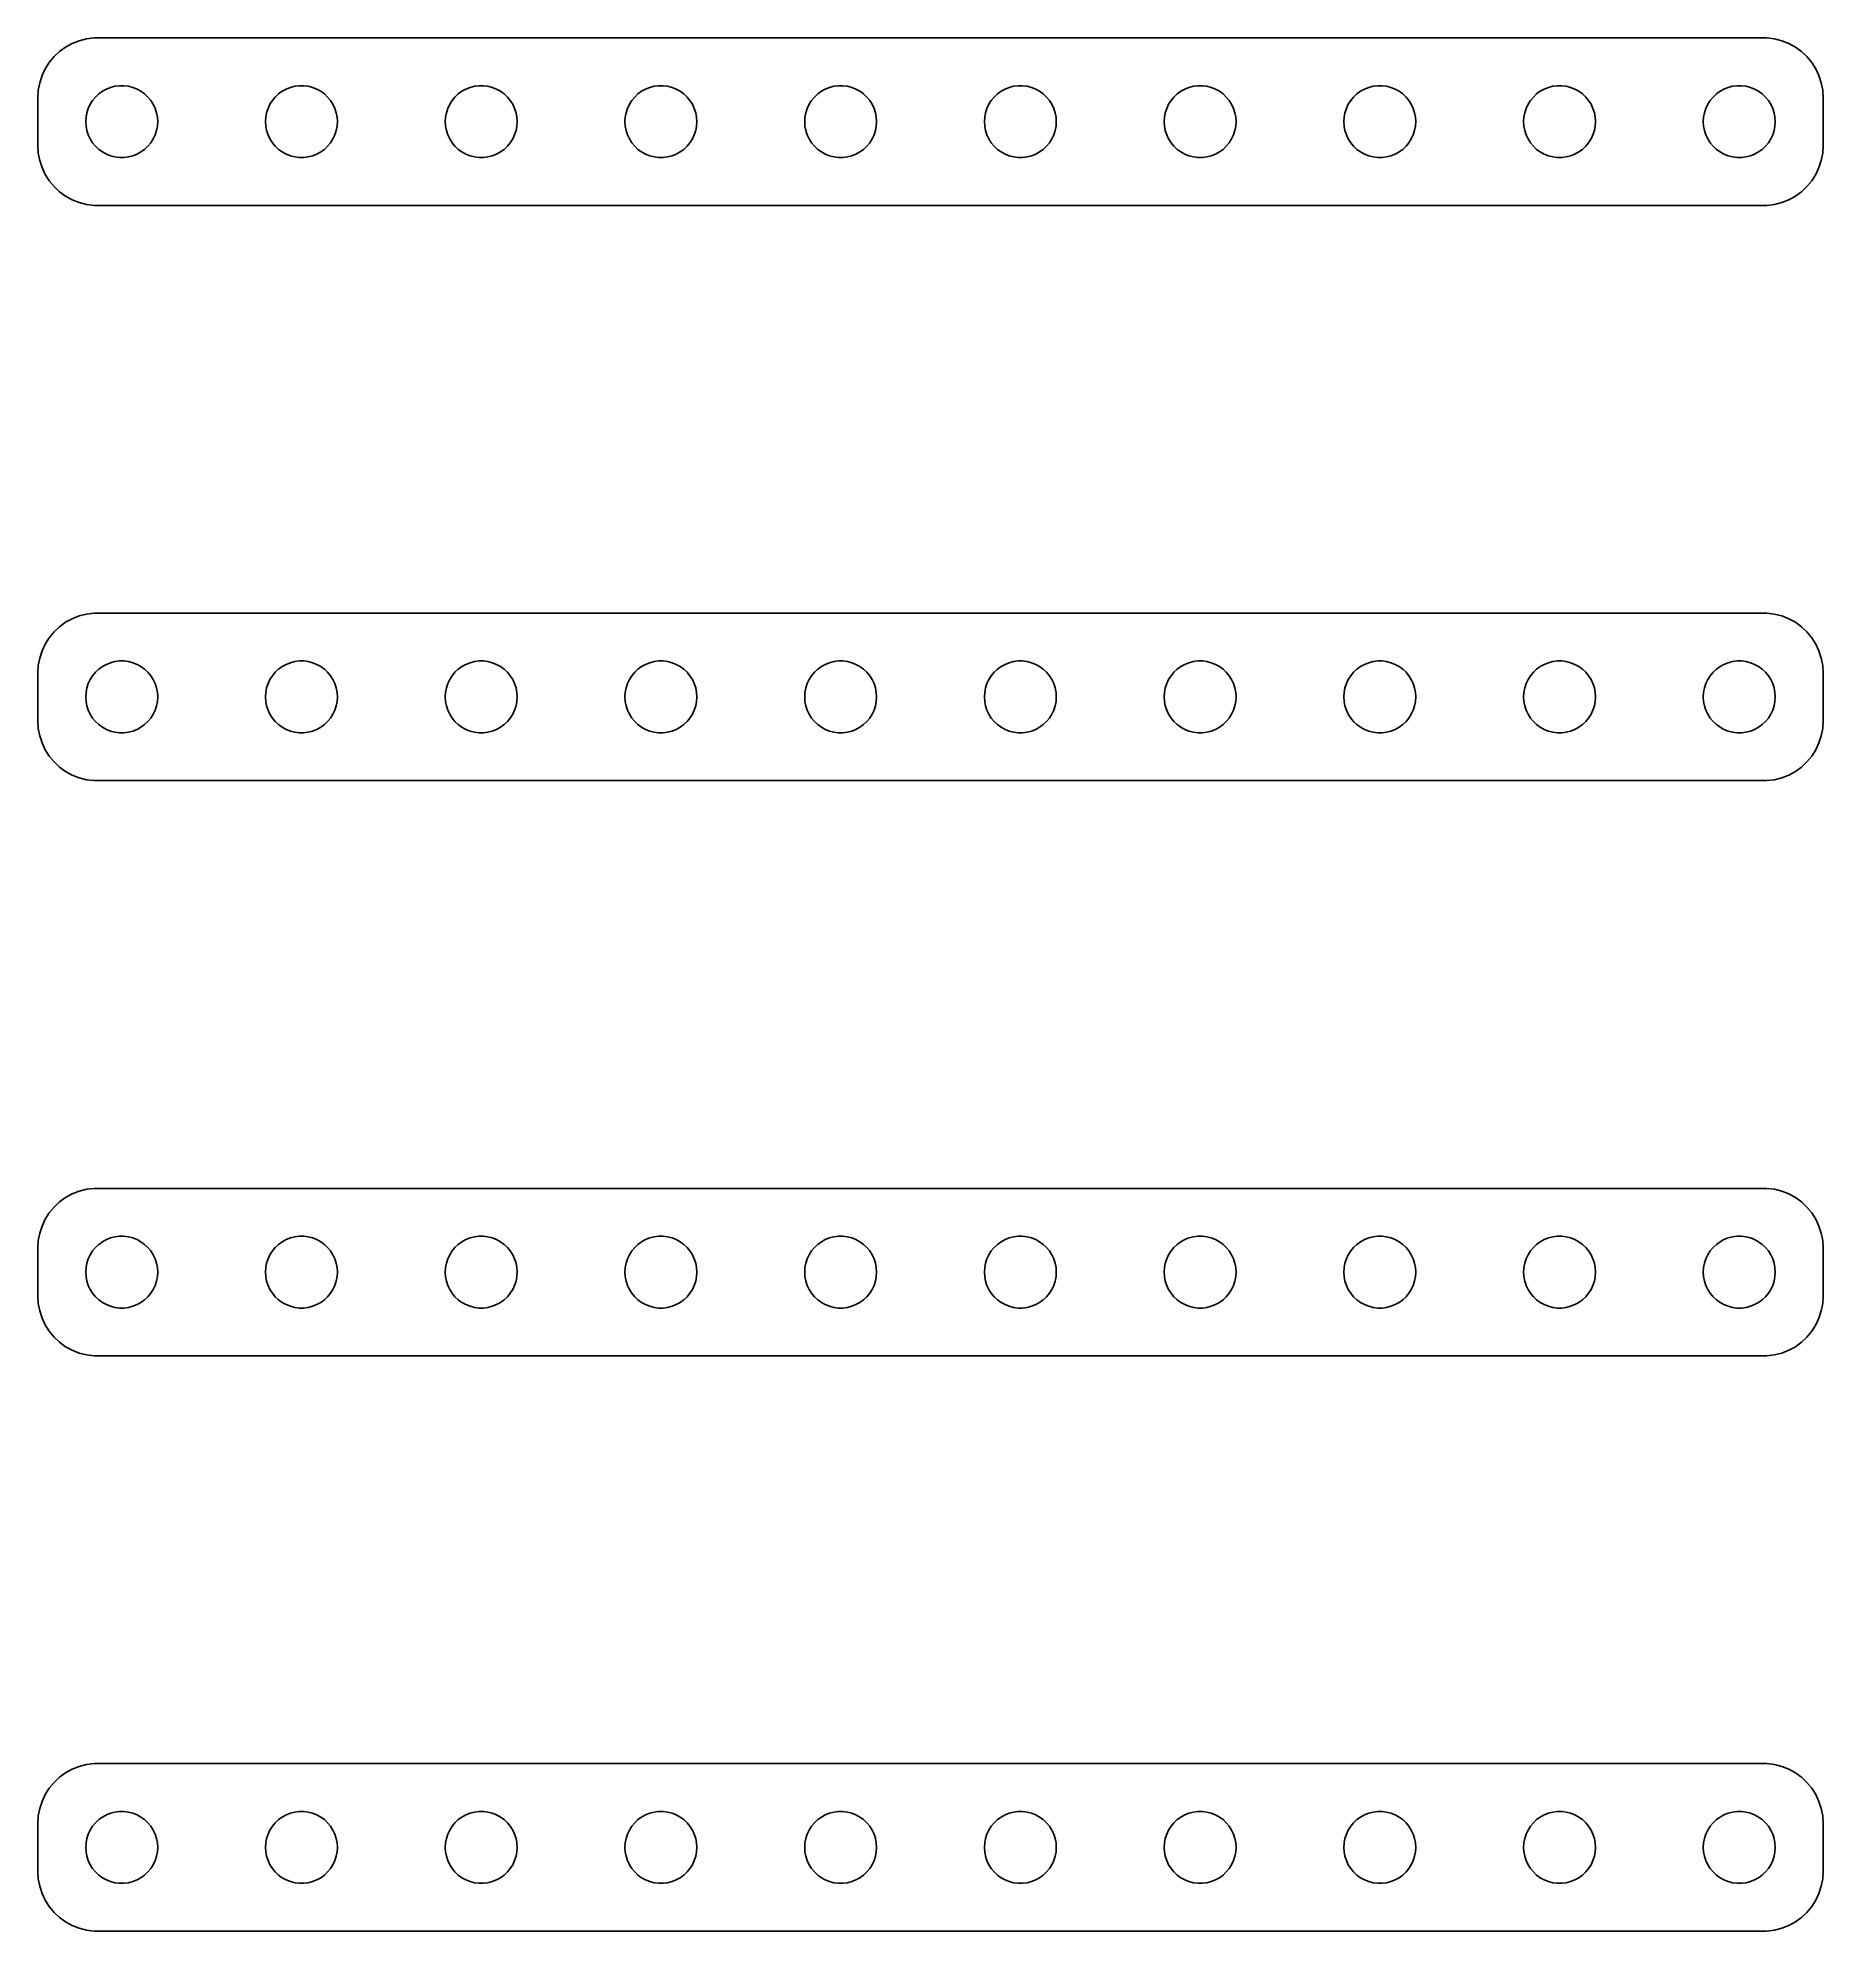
# Model space of a CAD drawing. Header units: metres. Extents: x -37.2 to 37.2, y 68.5 to 147.5.
import ezdxf

# ---------------------------------------------------------------- set-up
doc = ezdxf.new("R2010")
doc.units = ezdxf.units.M

msp = doc.modelspace()

# ---------------------------------------------------------------- linework, layer by layer
for p, q in [((-36.3436, 146.926), (-36.5724, 146.711)), ((-36.0896, 147.111), (-36.3436, 146.926)), ((-35.8144, 147.262), (-36.0896, 147.111)), ((-35.5225, 147.378), (-35.8144, 147.262)), ((-35.2184, 147.456), (-35.5225, 147.378)), ((-34.907, 147.495), (-35.2184, 147.456)), ((34.907, 147.495), (-34.907, 147.495)), ((35.2184, 147.456), (34.907, 147.495)), ((35.5225, 147.378), (35.2184, 147.456)), ((35.8144, 147.262), (35.5225, 147.378)), ((36.0896, 147.111), (35.8144, 147.262)), ((36.3436, 146.926), (36.0896, 147.111)), ((36.5724, 146.711), (36.3436, 146.926)), ((-36.9408, 146.204), (-37.0744, 145.92)), ((-36.7725, 146.469), (-36.9408, 146.204)), ((-36.5724, 146.711), (-36.7725, 146.469)), ((36.7725, 146.469), (36.5724, 146.711)), ((36.9408, 146.204), (36.7725, 146.469)), ((37.0744, 145.92), (36.9408, 146.204)), ((-37.1714, 145.622), (-37.2303, 145.313)), ((-37.0744, 145.92), (-37.1714, 145.622)), ((-34.5537, 145.266), (-34.3887, 145.357)), ((-34.3887, 145.357), (-34.2135, 145.427)), ((-34.2135, 145.427), (-34.0311, 145.473)), ((-34.0311, 145.473), (-33.8442, 145.497)), ((-33.8442, 145.497), (-33.6558, 145.497)), ((-33.6558, 145.497), (-33.4689, 145.473)), ((-33.4689, 145.473), (-33.2865, 145.427)), ((-33.2865, 145.427), (-33.1113, 145.357)), ((-33.1113, 145.357), (-32.9463, 145.266)), ((-27.0537, 145.266), (-26.8887, 145.357)), ((-26.8887, 145.357), (-26.7135, 145.427)), ((-26.7135, 145.427), (-26.5311, 145.473)), ((-26.5311, 145.473), (-26.3442, 145.497)), ((-26.3442, 145.497), (-26.1558, 145.497)), ((-26.1558, 145.497), (-25.9689, 145.473)), ((-25.9689, 145.473), (-25.7865, 145.427)), ((-25.7865, 145.427), (-25.6113, 145.357)), ((-25.6113, 145.357), (-25.4463, 145.266)), ((-19.5537, 145.266), (-19.3887, 145.357)), ((-19.3887, 145.357), (-19.2135, 145.427)), ((-19.2135, 145.427), (-19.0311, 145.473)), ((-19.0311, 145.473), (-18.8442, 145.497)), ((-18.8442, 145.497), (-18.6558, 145.497)), ((-18.6558, 145.497), (-18.4689, 145.473)), ((-18.4689, 145.473), (-18.2865, 145.427)), ((-18.2865, 145.427), (-18.1113, 145.357)), ((-18.1113, 145.357), (-17.9463, 145.266)), ((-12.0537, 145.266), (-11.8887, 145.357)), ((-11.8887, 145.357), (-11.7135, 145.427)), ((-11.7135, 145.427), (-11.5311, 145.473)), ((-11.5311, 145.473), (-11.3442, 145.497)), ((-11.3442, 145.497), (-11.1558, 145.497)), ((-11.1558, 145.497), (-10.9689, 145.473)), ((-10.9689, 145.473), (-10.7865, 145.427)), ((-10.7865, 145.427), (-10.6113, 145.357)), ((-10.6113, 145.357), (-10.4463, 145.266)), ((-4.55373, 145.266), (-4.38866, 145.357)), ((-4.38866, 145.357), (-4.21352, 145.427)), ((-4.21352, 145.427), (-4.03107, 145.473)), ((-4.03107, 145.473), (-3.84418, 145.497)), ((-3.84418, 145.497), (-3.65581, 145.497)), ((-3.65581, 145.497), (-3.46892, 145.473)), ((-3.46892, 145.473), (-3.28647, 145.427)), ((-3.28647, 145.427), (-3.11133, 145.357)), ((-3.11133, 145.357), (-2.94626, 145.266)), ((2.94626, 145.266), (3.11133, 145.357)), ((3.11133, 145.357), (3.28647, 145.427)), ((3.28647, 145.427), (3.46892, 145.473)), ((3.46892, 145.473), (3.65581, 145.497)), ((3.65581, 145.497), (3.84418, 145.497)), ((3.84418, 145.497), (4.03107, 145.473)), ((4.03107, 145.473), (4.21352, 145.427)), ((4.21352, 145.427), (4.38866, 145.357)), ((4.38866, 145.357), (4.55373, 145.266)), ((10.4463, 145.266), (10.6113, 145.357)), ((10.6113, 145.357), (10.7865, 145.427)), ((10.7865, 145.427), (10.9689, 145.473)), ((10.9689, 145.473), (11.1558, 145.497)), ((11.1558, 145.497), (11.3442, 145.497)), ((11.3442, 145.497), (11.5311, 145.473)), ((11.5311, 145.473), (11.7135, 145.427)), ((11.7135, 145.427), (11.8887, 145.357)), ((11.8887, 145.357), (12.0537, 145.266)), ((17.9463, 145.266), (18.1113, 145.357)), ((18.1113, 145.357), (18.2865, 145.427)), ((18.2865, 145.427), (18.4689, 145.473)), ((18.4689, 145.473), (18.6558, 145.497)), ((18.6558, 145.497), (18.8442, 145.497)), ((18.8442, 145.497), (19.0311, 145.473)), ((19.0311, 145.473), (19.2135, 145.427)), ((19.2135, 145.427), (19.3887, 145.357)), ((19.3887, 145.357), (19.5537, 145.266)), ((25.4463, 145.266), (25.6113, 145.357)), ((25.6113, 145.357), (25.7865, 145.427)), ((25.7865, 145.427), (25.9689, 145.473)), ((25.9689, 145.473), (26.1558, 145.497)), ((26.1558, 145.497), (26.3442, 145.497)), ((26.3442, 145.497), (26.5311, 145.473)), ((26.5311, 145.473), (26.7135, 145.427)), ((26.7135, 145.427), (26.8887, 145.357)), ((26.8887, 145.357), (27.0537, 145.266)), ((32.9463, 145.266), (33.1113, 145.357)), ((33.1113, 145.357), (33.2865, 145.427)), ((33.2865, 145.427), (33.4689, 145.473)), ((33.4689, 145.473), (33.6558, 145.497)), ((33.6558, 145.497), (33.8442, 145.497)), ((33.8442, 145.497), (34.0311, 145.473)), ((34.0311, 145.473), (34.2135, 145.427)), ((34.2135, 145.427), (34.3887, 145.357)), ((34.3887, 145.357), (34.5537, 145.266)), ((37.1714, 145.622), (37.0744, 145.92)), ((37.2303, 145.313), (37.1714, 145.622)), ((-37.2303, 145.313), (-37.25, 145)), ((-37.25, 145), (-37.25, 143)), ((-35.2029, 144.373), (-35.1447, 144.552)), ((-35.1447, 144.552), (-35.0645, 144.723)), ((-35.0645, 144.723), (-34.9635, 144.882)), ((-34.9635, 144.882), (-34.8434, 145.027)), ((-34.8434, 145.027), (-34.7061, 145.156)), ((-34.7061, 145.156), (-34.5537, 145.266)), ((-32.9463, 145.266), (-32.7939, 145.156)), ((-32.7939, 145.156), (-32.6565, 145.027)), ((-32.6565, 145.027), (-32.5365, 144.882)), ((-32.5365, 144.882), (-32.4355, 144.723)), ((-32.4355, 144.723), (-32.3553, 144.552)), ((-32.3553, 144.552), (-32.2971, 144.373)), ((-27.7029, 144.373), (-27.6447, 144.552)), ((-27.6447, 144.552), (-27.5645, 144.723)), ((-27.5645, 144.723), (-27.4635, 144.882)), ((-27.4635, 144.882), (-27.3434, 145.027)), ((-27.3434, 145.027), (-27.2061, 145.156)), ((-27.2061, 145.156), (-27.0537, 145.266)), ((-25.4463, 145.266), (-25.2939, 145.156)), ((-25.2939, 145.156), (-25.1565, 145.027)), ((-25.1565, 145.027), (-25.0365, 144.882)), ((-25.0365, 144.882), (-24.9355, 144.723)), ((-24.9355, 144.723), (-24.8553, 144.552)), ((-24.8553, 144.552), (-24.7971, 144.373)), ((-20.2029, 144.373), (-20.1447, 144.552)), ((-20.1447, 144.552), (-20.0645, 144.723)), ((-20.0645, 144.723), (-19.9635, 144.882)), ((-19.9635, 144.882), (-19.8434, 145.027)), ((-19.8434, 145.027), (-19.7061, 145.156)), ((-19.7061, 145.156), (-19.5537, 145.266)), ((-17.9463, 145.266), (-17.7939, 145.156)), ((-17.7939, 145.156), (-17.6565, 145.027)), ((-17.6565, 145.027), (-17.5365, 144.882)), ((-17.5365, 144.882), (-17.4355, 144.723)), ((-17.4355, 144.723), (-17.3553, 144.552)), ((-17.3553, 144.552), (-17.2971, 144.373)), ((-12.7029, 144.373), (-12.6447, 144.552)), ((-12.6447, 144.552), (-12.5645, 144.723)), ((-12.5645, 144.723), (-12.4635, 144.882)), ((-12.4635, 144.882), (-12.3434, 145.027)), ((-12.3434, 145.027), (-12.2061, 145.156)), ((-12.2061, 145.156), (-12.0537, 145.266)), ((-10.4463, 145.266), (-10.2939, 145.156)), ((-10.2939, 145.156), (-10.1565, 145.027)), ((-10.1565, 145.027), (-10.0365, 144.882)), ((-10.0365, 144.882), (-9.93553, 144.723)), ((-9.93553, 144.723), (-9.85533, 144.552)), ((-9.85533, 144.552), (-9.79712, 144.373)), ((-5.20287, 144.373), (-5.14465, 144.552)), ((-5.14465, 144.552), (-5.06445, 144.723)), ((-5.06445, 144.723), (-4.96352, 144.882)), ((-4.96352, 144.882), (-4.84344, 145.027)), ((-4.84344, 145.027), (-4.70613, 145.156)), ((-4.70613, 145.156), (-4.55373, 145.266)), ((-2.94626, 145.266), (-2.79385, 145.156)), ((-2.79385, 145.156), (-2.65654, 145.027)), ((-2.65654, 145.027), (-2.53647, 144.882)), ((-2.53647, 144.882), (-2.43553, 144.723)), ((-2.43553, 144.723), (-2.35533, 144.552)), ((-2.35533, 144.552), (-2.29712, 144.373)), ((2.29712, 144.373), (2.35533, 144.552)), ((2.35533, 144.552), (2.43553, 144.723)), ((2.43553, 144.723), (2.53647, 144.882)), ((2.53647, 144.882), (2.65654, 145.027)), ((2.65654, 145.027), (2.79385, 145.156)), ((2.79385, 145.156), (2.94626, 145.266)), ((4.55373, 145.266), (4.70613, 145.156)), ((4.70613, 145.156), (4.84344, 145.027)), ((4.84344, 145.027), (4.96352, 144.882)), ((4.96352, 144.882), (5.06445, 144.723)), ((5.06445, 144.723), (5.14465, 144.552)), ((5.14465, 144.552), (5.20287, 144.373)), ((9.79712, 144.373), (9.85533, 144.552)), ((9.85533, 144.552), (9.93553, 144.723)), ((9.93553, 144.723), (10.0365, 144.882)), ((10.0365, 144.882), (10.1565, 145.027)), ((10.1565, 145.027), (10.2939, 145.156)), ((10.2939, 145.156), (10.4463, 145.266)), ((12.0537, 145.266), (12.2061, 145.156)), ((12.2061, 145.156), (12.3434, 145.027)), ((12.3434, 145.027), (12.4635, 144.882)), ((12.4635, 144.882), (12.5645, 144.723)), ((12.5645, 144.723), (12.6447, 144.552)), ((12.6447, 144.552), (12.7029, 144.373)), ((17.2971, 144.373), (17.3553, 144.552)), ((17.3553, 144.552), (17.4355, 144.723)), ((17.4355, 144.723), (17.5365, 144.882)), ((17.5365, 144.882), (17.6565, 145.027)), ((17.6565, 145.027), (17.7939, 145.156)), ((17.7939, 145.156), (17.9463, 145.266)), ((19.5537, 145.266), (19.7061, 145.156)), ((19.7061, 145.156), (19.8434, 145.027)), ((19.8434, 145.027), (19.9635, 144.882)), ((19.9635, 144.882), (20.0645, 144.723)), ((20.0645, 144.723), (20.1447, 144.552)), ((20.1447, 144.552), (20.2029, 144.373)), ((24.7971, 144.373), (24.8553, 144.552)), ((24.8553, 144.552), (24.9355, 144.723)), ((24.9355, 144.723), (25.0365, 144.882)), ((25.0365, 144.882), (25.1565, 145.027)), ((25.1565, 145.027), (25.2939, 145.156)), ((25.2939, 145.156), (25.4463, 145.266)), ((27.0537, 145.266), (27.2061, 145.156)), ((27.2061, 145.156), (27.3434, 145.027)), ((27.3434, 145.027), (27.4635, 144.882)), ((27.4635, 144.882), (27.5645, 144.723)), ((27.5645, 144.723), (27.6447, 144.552)), ((27.6447, 144.552), (27.7029, 144.373)), ((32.2971, 144.373), (32.3553, 144.552)), ((32.3553, 144.552), (32.4355, 144.723)), ((32.4355, 144.723), (32.5365, 144.882)), ((32.5365, 144.882), (32.6565, 145.027)), ((32.6565, 145.027), (32.7939, 145.156)), ((32.7939, 145.156), (32.9463, 145.266)), ((34.5537, 145.266), (34.7061, 145.156)), ((34.7061, 145.156), (34.8434, 145.027)), ((34.8434, 145.027), (34.9635, 144.882)), ((34.9635, 144.882), (35.0645, 144.723)), ((35.0645, 144.723), (35.1447, 144.552)), ((35.1447, 144.552), (35.2029, 144.373)), ((37.25, 145), (37.2303, 145.313)), ((37.25, 143), (37.25, 145)), ((-35.25, 144), (-35.2382, 144.188)), ((-35.2382, 143.812), (-35.25, 144)), ((-35.2382, 144.188), (-35.2029, 144.373)), ((-35.2029, 143.627), (-35.2382, 143.812)), ((-32.2971, 144.373), (-32.2618, 144.188)), ((-32.2618, 143.812), (-32.2971, 143.627)), ((-32.2618, 144.188), (-32.25, 144)), ((-32.25, 144), (-32.2618, 143.812)), ((-27.75, 144), (-27.7382, 144.188)), ((-27.7382, 143.812), (-27.75, 144)), ((-27.7382, 144.188), (-27.7029, 144.373)), ((-27.7029, 143.627), (-27.7382, 143.812)), ((-24.7971, 144.373), (-24.7618, 144.188)), ((-24.7618, 143.812), (-24.7971, 143.627)), ((-24.7618, 144.188), (-24.75, 144)), ((-24.75, 144), (-24.7618, 143.812)), ((-20.25, 144), (-20.2382, 144.188)), ((-20.2382, 143.812), (-20.25, 144)), ((-20.2382, 144.188), (-20.2029, 144.373)), ((-20.2029, 143.627), (-20.2382, 143.812)), ((-17.2971, 144.373), (-17.2618, 144.188)), ((-17.2618, 143.812), (-17.2971, 143.627)), ((-17.2618, 144.188), (-17.25, 144)), ((-17.25, 144), (-17.2618, 143.812)), ((-12.75, 144), (-12.7382, 144.188)), ((-12.7382, 143.812), (-12.75, 144)), ((-12.7382, 144.188), (-12.7029, 144.373)), ((-12.7029, 143.627), (-12.7382, 143.812)), ((-9.79712, 144.373), (-9.76183, 144.188)), ((-9.76183, 143.812), (-9.79712, 143.627)), ((-9.76183, 144.188), (-9.75, 144)), ((-9.75, 144), (-9.76183, 143.812)), ((-5.25, 144), (-5.23816, 144.188)), ((-5.23816, 143.812), (-5.25, 144)), ((-5.23816, 144.188), (-5.20287, 144.373)), ((-5.20287, 143.627), (-5.23816, 143.812)), ((-2.29712, 144.373), (-2.26183, 144.188)), ((-2.26183, 143.812), (-2.29712, 143.627)), ((-2.26183, 144.188), (-2.25, 144)), ((-2.25, 144), (-2.26183, 143.812)), ((2.25, 144), (2.26183, 144.188)), ((2.26183, 143.812), (2.25, 144)), ((2.26183, 144.188), (2.29712, 144.373)), ((2.29712, 143.627), (2.26183, 143.812)), ((5.20287, 144.373), (5.23816, 144.188)), ((5.23816, 143.812), (5.20287, 143.627)), ((5.23816, 144.188), (5.25, 144)), ((5.25, 144), (5.23816, 143.812)), ((9.75, 144), (9.76183, 144.188)), ((9.76183, 143.812), (9.75, 144)), ((9.76183, 144.188), (9.79712, 144.373)), ((9.79712, 143.627), (9.76183, 143.812)), ((12.7029, 144.373), (12.7382, 144.188)), ((12.7382, 143.812), (12.7029, 143.627)), ((12.7382, 144.188), (12.75, 144)), ((12.75, 144), (12.7382, 143.812)), ((17.25, 144), (17.2618, 144.188)), ((17.2618, 143.812), (17.25, 144)), ((17.2618, 144.188), (17.2971, 144.373)), ((17.2971, 143.627), (17.2618, 143.812)), ((20.2029, 144.373), (20.2382, 144.188)), ((20.2382, 143.812), (20.2029, 143.627)), ((20.2382, 144.188), (20.25, 144)), ((20.25, 144), (20.2382, 143.812)), ((24.75, 144), (24.7618, 144.188)), ((24.7618, 143.812), (24.75, 144)), ((24.7618, 144.188), (24.7971, 144.373)), ((24.7971, 143.627), (24.7618, 143.812)), ((27.7029, 144.373), (27.7382, 144.188)), ((27.7382, 143.812), (27.7029, 143.627)), ((27.7382, 144.188), (27.75, 144)), ((27.75, 144), (27.7382, 143.812)), ((32.25, 144), (32.2618, 144.188)), ((32.2618, 143.812), (32.25, 144)), ((32.2618, 144.188), (32.2971, 144.373)), ((32.2971, 143.627), (32.2618, 143.812)), ((35.2029, 144.373), (35.2382, 144.188)), ((35.2382, 143.812), (35.2029, 143.627)), ((35.2382, 144.188), (35.25, 144)), ((35.25, 144), (35.2382, 143.812)), ((-37.25, 143), (-37.2303, 142.687)), ((-35.1447, 143.448), (-35.2029, 143.627)), ((-35.0645, 143.277), (-35.1447, 143.448)), ((-34.9635, 143.118), (-35.0645, 143.277)), ((-34.8434, 142.973), (-34.9635, 143.118)), ((-34.7061, 142.844), (-34.8434, 142.973)), ((-32.6565, 142.973), (-32.7939, 142.844)), ((-32.5365, 143.118), (-32.6565, 142.973)), ((-32.4355, 143.277), (-32.5365, 143.118)), ((-32.3553, 143.448), (-32.4355, 143.277)), ((-32.2971, 143.627), (-32.3553, 143.448)), ((-27.6447, 143.448), (-27.7029, 143.627)), ((-27.5645, 143.277), (-27.6447, 143.448)), ((-27.4635, 143.118), (-27.5645, 143.277)), ((-27.3434, 142.973), (-27.4635, 143.118)), ((-27.2061, 142.844), (-27.3434, 142.973)), ((-25.1565, 142.973), (-25.2939, 142.844)), ((-25.0365, 143.118), (-25.1565, 142.973)), ((-24.9355, 143.277), (-25.0365, 143.118)), ((-24.8553, 143.448), (-24.9355, 143.277)), ((-24.7971, 143.627), (-24.8553, 143.448)), ((-20.1447, 143.448), (-20.2029, 143.627)), ((-20.0645, 143.277), (-20.1447, 143.448)), ((-19.9635, 143.118), (-20.0645, 143.277)), ((-19.8434, 142.973), (-19.9635, 143.118)), ((-19.7061, 142.844), (-19.8434, 142.973)), ((-17.6565, 142.973), (-17.7939, 142.844)), ((-17.5365, 143.118), (-17.6565, 142.973)), ((-17.4355, 143.277), (-17.5365, 143.118)), ((-17.3553, 143.448), (-17.4355, 143.277)), ((-17.2971, 143.627), (-17.3553, 143.448)), ((-12.6447, 143.448), (-12.7029, 143.627)), ((-12.5645, 143.277), (-12.6447, 143.448)), ((-12.4635, 143.118), (-12.5645, 143.277)), ((-12.3434, 142.973), (-12.4635, 143.118)), ((-12.2061, 142.844), (-12.3434, 142.973)), ((-10.1565, 142.973), (-10.2939, 142.844)), ((-10.0365, 143.118), (-10.1565, 142.973)), ((-9.93553, 143.277), (-10.0365, 143.118)), ((-9.85533, 143.448), (-9.93553, 143.277)), ((-9.79712, 143.627), (-9.85533, 143.448)), ((-5.14465, 143.448), (-5.20287, 143.627)), ((-5.06445, 143.277), (-5.14465, 143.448)), ((-4.96352, 143.118), (-5.06445, 143.277)), ((-4.84344, 142.973), (-4.96352, 143.118)), ((-4.70613, 142.844), (-4.84344, 142.973)), ((-2.65654, 142.973), (-2.79385, 142.844)), ((-2.53647, 143.118), (-2.65654, 142.973)), ((-2.43553, 143.277), (-2.53647, 143.118)), ((-2.35533, 143.448), (-2.43553, 143.277)), ((-2.29712, 143.627), (-2.35533, 143.448)), ((2.35533, 143.448), (2.29712, 143.627)), ((2.43553, 143.277), (2.35533, 143.448)), ((2.53647, 143.118), (2.43553, 143.277)), ((2.65654, 142.973), (2.53647, 143.118)), ((2.79385, 142.844), (2.65654, 142.973)), ((4.84344, 142.973), (4.70613, 142.844)), ((4.96352, 143.118), (4.84344, 142.973)), ((5.06445, 143.277), (4.96352, 143.118)), ((5.14465, 143.448), (5.06445, 143.277)), ((5.20287, 143.627), (5.14465, 143.448)), ((9.85533, 143.448), (9.79712, 143.627)), ((9.93553, 143.277), (9.85533, 143.448)), ((10.0365, 143.118), (9.93553, 143.277)), ((10.1565, 142.973), (10.0365, 143.118)), ((10.2939, 142.844), (10.1565, 142.973)), ((12.3434, 142.973), (12.2061, 142.844)), ((12.4635, 143.118), (12.3434, 142.973)), ((12.5645, 143.277), (12.4635, 143.118)), ((12.6447, 143.448), (12.5645, 143.277)), ((12.7029, 143.627), (12.6447, 143.448)), ((17.3553, 143.448), (17.2971, 143.627)), ((17.4355, 143.277), (17.3553, 143.448)), ((17.5365, 143.118), (17.4355, 143.277)), ((17.6565, 142.973), (17.5365, 143.118)), ((17.7939, 142.844), (17.6565, 142.973)), ((19.8434, 142.973), (19.7061, 142.844)), ((19.9635, 143.118), (19.8434, 142.973)), ((20.0645, 143.277), (19.9635, 143.118)), ((20.1447, 143.448), (20.0645, 143.277)), ((20.2029, 143.627), (20.1447, 143.448)), ((24.8553, 143.448), (24.7971, 143.627)), ((24.9355, 143.277), (24.8553, 143.448)), ((25.0365, 143.118), (24.9355, 143.277)), ((25.1565, 142.973), (25.0365, 143.118)), ((25.2939, 142.844), (25.1565, 142.973)), ((27.3434, 142.973), (27.2061, 142.844)), ((27.4635, 143.118), (27.3434, 142.973)), ((27.5645, 143.277), (27.4635, 143.118)), ((27.6447, 143.448), (27.5645, 143.277)), ((27.7029, 143.627), (27.6447, 143.448)), ((32.3553, 143.448), (32.2971, 143.627)), ((32.4355, 143.277), (32.3553, 143.448)), ((32.5365, 143.118), (32.4355, 143.277)), ((32.6565, 142.973), (32.5365, 143.118)), ((32.7939, 142.844), (32.6565, 142.973)), ((34.8434, 142.973), (34.7061, 142.844)), ((34.9635, 143.118), (34.8434, 142.973)), ((35.0645, 143.277), (34.9635, 143.118)), ((35.1447, 143.448), (35.0645, 143.277)), ((35.2029, 143.627), (35.1447, 143.448)), ((37.2303, 142.687), (37.25, 143)), ((-37.2303, 142.687), (-37.1714, 142.378)), ((-37.1714, 142.378), (-37.0744, 142.08)), ((-34.5537, 142.734), (-34.7061, 142.844)), ((-34.3887, 142.643), (-34.5537, 142.734)), ((-34.2135, 142.573), (-34.3887, 142.643)), ((-34.0311, 142.527), (-34.2135, 142.573)), ((-33.8442, 142.503), (-34.0311, 142.527)), ((-33.6558, 142.503), (-33.8442, 142.503)), ((-33.4689, 142.527), (-33.6558, 142.503)), ((-33.2865, 142.573), (-33.4689, 142.527)), ((-33.1113, 142.643), (-33.2865, 142.573)), ((-32.9463, 142.734), (-33.1113, 142.643)), ((-32.7939, 142.844), (-32.9463, 142.734)), ((-27.0537, 142.734), (-27.2061, 142.844)), ((-26.8887, 142.643), (-27.0537, 142.734)), ((-26.7135, 142.573), (-26.8887, 142.643)), ((-26.5311, 142.527), (-26.7135, 142.573)), ((-26.3442, 142.503), (-26.5311, 142.527)), ((-26.1558, 142.503), (-26.3442, 142.503)), ((-25.9689, 142.527), (-26.1558, 142.503)), ((-25.7865, 142.573), (-25.9689, 142.527)), ((-25.6113, 142.643), (-25.7865, 142.573)), ((-25.4463, 142.734), (-25.6113, 142.643)), ((-25.2939, 142.844), (-25.4463, 142.734)), ((-19.5537, 142.734), (-19.7061, 142.844)), ((-19.3887, 142.643), (-19.5537, 142.734)), ((-19.2135, 142.573), (-19.3887, 142.643)), ((-19.0311, 142.527), (-19.2135, 142.573)), ((-18.8442, 142.503), (-19.0311, 142.527)), ((-18.6558, 142.503), (-18.8442, 142.503)), ((-18.4689, 142.527), (-18.6558, 142.503)), ((-18.2865, 142.573), (-18.4689, 142.527)), ((-18.1113, 142.643), (-18.2865, 142.573)), ((-17.9463, 142.734), (-18.1113, 142.643)), ((-17.7939, 142.844), (-17.9463, 142.734)), ((-12.0537, 142.734), (-12.2061, 142.844)), ((-11.8887, 142.643), (-12.0537, 142.734)), ((-11.7135, 142.573), (-11.8887, 142.643)), ((-11.5311, 142.527), (-11.7135, 142.573)), ((-11.3442, 142.503), (-11.5311, 142.527)), ((-11.1558, 142.503), (-11.3442, 142.503)), ((-10.9689, 142.527), (-11.1558, 142.503)), ((-10.7865, 142.573), (-10.9689, 142.527)), ((-10.6113, 142.643), (-10.7865, 142.573)), ((-10.4463, 142.734), (-10.6113, 142.643)), ((-10.2939, 142.844), (-10.4463, 142.734)), ((-4.55373, 142.734), (-4.70613, 142.844)), ((-4.38866, 142.643), (-4.55373, 142.734)), ((-4.21352, 142.573), (-4.38866, 142.643)), ((-4.03107, 142.527), (-4.21352, 142.573)), ((-3.84418, 142.503), (-4.03107, 142.527)), ((-3.65581, 142.503), (-3.84418, 142.503)), ((-3.46892, 142.527), (-3.65581, 142.503)), ((-3.28647, 142.573), (-3.46892, 142.527)), ((-3.11133, 142.643), (-3.28647, 142.573)), ((-2.94626, 142.734), (-3.11133, 142.643)), ((-2.79385, 142.844), (-2.94626, 142.734)), ((2.94626, 142.734), (2.79385, 142.844)), ((3.11133, 142.643), (2.94626, 142.734)), ((3.28647, 142.573), (3.11133, 142.643)), ((3.46892, 142.527), (3.28647, 142.573)), ((3.65581, 142.503), (3.46892, 142.527)), ((3.84418, 142.503), (3.65581, 142.503)), ((4.03107, 142.527), (3.84418, 142.503)), ((4.21352, 142.573), (4.03107, 142.527)), ((4.38866, 142.643), (4.21352, 142.573)), ((4.55373, 142.734), (4.38866, 142.643)), ((4.70613, 142.844), (4.55373, 142.734)), ((10.4463, 142.734), (10.2939, 142.844)), ((10.6113, 142.643), (10.4463, 142.734)), ((10.7865, 142.573), (10.6113, 142.643)), ((10.9689, 142.527), (10.7865, 142.573)), ((11.1558, 142.503), (10.9689, 142.527)), ((11.3442, 142.503), (11.1558, 142.503)), ((11.5311, 142.527), (11.3442, 142.503)), ((11.7135, 142.573), (11.5311, 142.527)), ((11.8887, 142.643), (11.7135, 142.573)), ((12.0537, 142.734), (11.8887, 142.643)), ((12.2061, 142.844), (12.0537, 142.734)), ((17.9463, 142.734), (17.7939, 142.844)), ((18.1113, 142.643), (17.9463, 142.734)), ((18.2865, 142.573), (18.1113, 142.643)), ((18.4689, 142.527), (18.2865, 142.573)), ((18.6558, 142.503), (18.4689, 142.527)), ((18.8442, 142.503), (18.6558, 142.503)), ((19.0311, 142.527), (18.8442, 142.503)), ((19.2135, 142.573), (19.0311, 142.527)), ((19.3887, 142.643), (19.2135, 142.573)), ((19.5537, 142.734), (19.3887, 142.643)), ((19.7061, 142.844), (19.5537, 142.734)), ((25.4463, 142.734), (25.2939, 142.844)), ((25.6113, 142.643), (25.4463, 142.734)), ((25.7865, 142.573), (25.6113, 142.643)), ((25.9689, 142.527), (25.7865, 142.573)), ((26.1558, 142.503), (25.9689, 142.527)), ((26.3442, 142.503), (26.1558, 142.503)), ((26.5311, 142.527), (26.3442, 142.503)), ((26.7135, 142.573), (26.5311, 142.527)), ((26.8887, 142.643), (26.7135, 142.573)), ((27.0537, 142.734), (26.8887, 142.643)), ((27.2061, 142.844), (27.0537, 142.734)), ((32.9463, 142.734), (32.7939, 142.844)), ((33.1113, 142.643), (32.9463, 142.734)), ((33.2865, 142.573), (33.1113, 142.643)), ((33.4689, 142.527), (33.2865, 142.573)), ((33.6558, 142.503), (33.4689, 142.527)), ((33.8442, 142.503), (33.6558, 142.503)), ((34.0311, 142.527), (33.8442, 142.503)), ((34.2135, 142.573), (34.0311, 142.527)), ((34.3887, 142.643), (34.2135, 142.573)), ((34.5537, 142.734), (34.3887, 142.643)), ((34.7061, 142.844), (34.5537, 142.734)), ((37.0744, 142.08), (37.1714, 142.378)), ((37.1714, 142.378), (37.2303, 142.687)), ((-37.0744, 142.08), (-36.9408, 141.796)), ((-36.9408, 141.796), (-36.7725, 141.531)), ((-36.7725, 141.531), (-36.5724, 141.289)), ((36.5724, 141.289), (36.7725, 141.531)), ((36.7725, 141.531), (36.9408, 141.796)), ((36.9408, 141.796), (37.0744, 142.08)), ((-36.5724, 141.289), (-36.3436, 141.074)), ((-36.3436, 141.074), (-36.0896, 140.889)), ((-36.0896, 140.889), (-35.8144, 140.738)), ((-35.8144, 140.738), (-35.5225, 140.622)), ((-35.5225, 140.622), (-35.2184, 140.544)), ((35.2184, 140.544), (35.5225, 140.622)), ((35.5225, 140.622), (35.8144, 140.738)), ((35.8144, 140.738), (36.0896, 140.889)), ((36.0896, 140.889), (36.3436, 141.074)), ((36.3436, 141.074), (36.5724, 141.289)), ((-35.2184, 140.544), (-34.907, 140.505)), ((-34.907, 140.505), (34.907, 140.505)), ((34.907, 140.505), (35.2184, 140.544)), ((-35.8144, 123.262), (-36.0896, 123.111)), ((-35.5225, 123.378), (-35.8144, 123.262)), ((-35.2184, 123.456), (-35.5225, 123.378)), ((-34.907, 123.495), (-35.2184, 123.456)), ((34.907, 123.495), (-34.907, 123.495)), ((35.2184, 123.456), (34.907, 123.495)), ((35.5225, 123.378), (35.2184, 123.456)), ((35.8144, 123.262), (35.5225, 123.378)), ((36.0896, 123.111), (35.8144, 123.262)), ((-36.7725, 122.469), (-36.9408, 122.204)), ((-36.5724, 122.711), (-36.7725, 122.469)), ((-36.3436, 122.926), (-36.5724, 122.711)), ((-36.0896, 123.111), (-36.3436, 122.926)), ((36.3436, 122.926), (36.0896, 123.111)), ((36.5724, 122.711), (36.3436, 122.926)), ((36.7725, 122.469), (36.5724, 122.711)), ((36.9408, 122.204), (36.7725, 122.469)), ((-37.0744, 121.92), (-37.1714, 121.622)), ((-36.9408, 122.204), (-37.0744, 121.92)), ((37.0744, 121.92), (36.9408, 122.204)), ((37.1714, 121.622), (37.0744, 121.92)), ((-37.2303, 121.313), (-37.25, 121)), ((-37.25, 121), (-37.25, 119)), ((-37.1714, 121.622), (-37.2303, 121.313)), ((-35.0645, 120.723), (-34.9635, 120.882)), ((-34.9635, 120.882), (-34.8434, 121.027)), ((-34.8434, 121.027), (-34.7061, 121.156)), ((-34.7061, 121.156), (-34.5537, 121.266)), ((-34.5537, 121.266), (-34.3887, 121.357)), ((-34.3887, 121.357), (-34.2135, 121.427)), ((-34.2135, 121.427), (-34.0311, 121.473)), ((-34.0311, 121.473), (-33.8442, 121.497)), ((-33.8442, 121.497), (-33.6558, 121.497)), ((-33.6558, 121.497), (-33.4689, 121.473)), ((-33.4689, 121.473), (-33.2865, 121.427)), ((-33.2865, 121.427), (-33.1113, 121.357)), ((-33.1113, 121.357), (-32.9463, 121.266)), ((-32.9463, 121.266), (-32.7939, 121.156)), ((-32.7939, 121.156), (-32.6565, 121.027)), ((-32.6565, 121.027), (-32.5365, 120.882)), ((-32.5365, 120.882), (-32.4355, 120.723)), ((-27.5645, 120.723), (-27.4635, 120.882)), ((-27.4635, 120.882), (-27.3434, 121.027)), ((-27.3434, 121.027), (-27.2061, 121.156)), ((-27.2061, 121.156), (-27.0537, 121.266)), ((-27.0537, 121.266), (-26.8887, 121.357)), ((-26.8887, 121.357), (-26.7135, 121.427)), ((-26.7135, 121.427), (-26.5311, 121.473)), ((-26.5311, 121.473), (-26.3442, 121.497)), ((-26.3442, 121.497), (-26.1558, 121.497)), ((-26.1558, 121.497), (-25.9689, 121.473)), ((-25.9689, 121.473), (-25.7865, 121.427)), ((-25.7865, 121.427), (-25.6113, 121.357)), ((-25.6113, 121.357), (-25.4463, 121.266)), ((-25.4463, 121.266), (-25.2939, 121.156)), ((-25.2939, 121.156), (-25.1565, 121.027)), ((-25.1565, 121.027), (-25.0365, 120.882)), ((-25.0365, 120.882), (-24.9355, 120.723)), ((-20.0645, 120.723), (-19.9635, 120.882)), ((-19.9635, 120.882), (-19.8434, 121.027)), ((-19.8434, 121.027), (-19.7061, 121.156)), ((-19.7061, 121.156), (-19.5537, 121.266)), ((-19.5537, 121.266), (-19.3887, 121.357)), ((-19.3887, 121.357), (-19.2135, 121.427)), ((-19.2135, 121.427), (-19.0311, 121.473)), ((-19.0311, 121.473), (-18.8442, 121.497)), ((-18.8442, 121.497), (-18.6558, 121.497)), ((-18.6558, 121.497), (-18.4689, 121.473)), ((-18.4689, 121.473), (-18.2865, 121.427)), ((-18.2865, 121.427), (-18.1113, 121.357)), ((-18.1113, 121.357), (-17.9463, 121.266)), ((-17.9463, 121.266), (-17.7939, 121.156)), ((-17.7939, 121.156), (-17.6565, 121.027)), ((-17.6565, 121.027), (-17.5365, 120.882)), ((-17.5365, 120.882), (-17.4355, 120.723)), ((-12.5645, 120.723), (-12.4635, 120.882)), ((-12.4635, 120.882), (-12.3434, 121.027)), ((-12.3434, 121.027), (-12.2061, 121.156)), ((-12.2061, 121.156), (-12.0537, 121.266)), ((-12.0537, 121.266), (-11.8887, 121.357)), ((-11.8887, 121.357), (-11.7135, 121.427)), ((-11.7135, 121.427), (-11.5311, 121.473)), ((-11.5311, 121.473), (-11.3442, 121.497)), ((-11.3442, 121.497), (-11.1558, 121.497)), ((-11.1558, 121.497), (-10.9689, 121.473)), ((-10.9689, 121.473), (-10.7865, 121.427)), ((-10.7865, 121.427), (-10.6113, 121.357)), ((-10.6113, 121.357), (-10.4463, 121.266)), ((-10.4463, 121.266), (-10.2939, 121.156)), ((-10.2939, 121.156), (-10.1565, 121.027)), ((-10.1565, 121.027), (-10.0365, 120.882)), ((-10.0365, 120.882), (-9.93553, 120.723)), ((-5.06445, 120.723), (-4.96352, 120.882)), ((-4.96352, 120.882), (-4.84344, 121.027)), ((-4.84344, 121.027), (-4.70613, 121.156)), ((-4.70613, 121.156), (-4.55373, 121.266)), ((-4.55373, 121.266), (-4.38866, 121.357)), ((-4.38866, 121.357), (-4.21352, 121.427)), ((-4.21352, 121.427), (-4.03107, 121.473)), ((-4.03107, 121.473), (-3.84418, 121.497)), ((-3.84418, 121.497), (-3.65581, 121.497)), ((-3.65581, 121.497), (-3.46892, 121.473)), ((-3.46892, 121.473), (-3.28647, 121.427)), ((-3.28647, 121.427), (-3.11133, 121.357)), ((-3.11133, 121.357), (-2.94626, 121.266)), ((-2.94626, 121.266), (-2.79385, 121.156)), ((-2.79385, 121.156), (-2.65654, 121.027)), ((-2.65654, 121.027), (-2.53647, 120.882)), ((-2.53647, 120.882), (-2.43553, 120.723)), ((2.43553, 120.723), (2.53647, 120.882)), ((2.53647, 120.882), (2.65654, 121.027)), ((2.65654, 121.027), (2.79385, 121.156)), ((2.79385, 121.156), (2.94626, 121.266)), ((2.94626, 121.266), (3.11133, 121.357)), ((3.11133, 121.357), (3.28647, 121.427)), ((3.28647, 121.427), (3.46892, 121.473)), ((3.46892, 121.473), (3.65581, 121.497)), ((3.65581, 121.497), (3.84418, 121.497)), ((3.84418, 121.497), (4.03107, 121.473)), ((4.03107, 121.473), (4.21352, 121.427)), ((4.21352, 121.427), (4.38866, 121.357)), ((4.38866, 121.357), (4.55373, 121.266)), ((4.55373, 121.266), (4.70613, 121.156)), ((4.70613, 121.156), (4.84344, 121.027)), ((4.84344, 121.027), (4.96352, 120.882)), ((4.96352, 120.882), (5.06445, 120.723)), ((9.93553, 120.723), (10.0365, 120.882)), ((10.0365, 120.882), (10.1565, 121.027)), ((10.1565, 121.027), (10.2939, 121.156)), ((10.2939, 121.156), (10.4463, 121.266)), ((10.4463, 121.266), (10.6113, 121.357)), ((10.6113, 121.357), (10.7865, 121.427)), ((10.7865, 121.427), (10.9689, 121.473)), ((10.9689, 121.473), (11.1558, 121.497)), ((11.1558, 121.497), (11.3442, 121.497)), ((11.3442, 121.497), (11.5311, 121.473)), ((11.5311, 121.473), (11.7135, 121.427)), ((11.7135, 121.427), (11.8887, 121.357)), ((11.8887, 121.357), (12.0537, 121.266)), ((12.0537, 121.266), (12.2061, 121.156)), ((12.2061, 121.156), (12.3434, 121.027)), ((12.3434, 121.027), (12.4635, 120.882)), ((12.4635, 120.882), (12.5645, 120.723)), ((17.4355, 120.723), (17.5365, 120.882)), ((17.5365, 120.882), (17.6565, 121.027)), ((17.6565, 121.027), (17.7939, 121.156)), ((17.7939, 121.156), (17.9463, 121.266)), ((17.9463, 121.266), (18.1113, 121.357)), ((18.1113, 121.357), (18.2865, 121.427)), ((18.2865, 121.427), (18.4689, 121.473)), ((18.4689, 121.473), (18.6558, 121.497)), ((18.6558, 121.497), (18.8442, 121.497)), ((18.8442, 121.497), (19.0311, 121.473)), ((19.0311, 121.473), (19.2135, 121.427)), ((19.2135, 121.427), (19.3887, 121.357)), ((19.3887, 121.357), (19.5537, 121.266)), ((19.5537, 121.266), (19.7061, 121.156)), ((19.7061, 121.156), (19.8434, 121.027)), ((19.8434, 121.027), (19.9635, 120.882)), ((19.9635, 120.882), (20.0645, 120.723)), ((24.9355, 120.723), (25.0365, 120.882)), ((25.0365, 120.882), (25.1565, 121.027)), ((25.1565, 121.027), (25.2939, 121.156)), ((25.2939, 121.156), (25.4463, 121.266)), ((25.4463, 121.266), (25.6113, 121.357)), ((25.6113, 121.357), (25.7865, 121.427)), ((25.7865, 121.427), (25.9689, 121.473)), ((25.9689, 121.473), (26.1558, 121.497)), ((26.1558, 121.497), (26.3442, 121.497)), ((26.3442, 121.497), (26.5311, 121.473)), ((26.5311, 121.473), (26.7135, 121.427)), ((26.7135, 121.427), (26.8887, 121.357)), ((26.8887, 121.357), (27.0537, 121.266)), ((27.0537, 121.266), (27.2061, 121.156)), ((27.2061, 121.156), (27.3434, 121.027)), ((27.3434, 121.027), (27.4635, 120.882)), ((27.4635, 120.882), (27.5645, 120.723)), ((32.4355, 120.723), (32.5365, 120.882)), ((32.5365, 120.882), (32.6565, 121.027)), ((32.6565, 121.027), (32.7939, 121.156)), ((32.7939, 121.156), (32.9463, 121.266)), ((32.9463, 121.266), (33.1113, 121.357)), ((33.1113, 121.357), (33.2865, 121.427)), ((33.2865, 121.427), (33.4689, 121.473)), ((33.4689, 121.473), (33.6558, 121.497)), ((33.6558, 121.497), (33.8442, 121.497)), ((33.8442, 121.497), (34.0311, 121.473)), ((34.0311, 121.473), (34.2135, 121.427)), ((34.2135, 121.427), (34.3887, 121.357)), ((34.3887, 121.357), (34.5537, 121.266)), ((34.5537, 121.266), (34.7061, 121.156)), ((34.7061, 121.156), (34.8434, 121.027)), ((34.8434, 121.027), (34.9635, 120.882)), ((34.9635, 120.882), (35.0645, 120.723)), ((37.2303, 121.313), (37.1714, 121.622)), ((37.25, 121), (37.2303, 121.313)), ((37.25, 119), (37.25, 121)), ((-35.25, 120), (-35.2382, 120.188)), ((-35.2382, 120.188), (-35.2029, 120.373)), ((-35.2029, 120.373), (-35.1447, 120.552)), ((-35.1447, 120.552), (-35.0645, 120.723)), ((-32.4355, 120.723), (-32.3553, 120.552)), ((-32.3553, 120.552), (-32.2971, 120.373)), ((-32.2971, 120.373), (-32.2618, 120.188)), ((-32.2618, 120.188), (-32.25, 120)), ((-27.75, 120), (-27.7382, 120.188)), ((-27.7382, 120.188), (-27.7029, 120.373)), ((-27.7029, 120.373), (-27.6447, 120.552)), ((-27.6447, 120.552), (-27.5645, 120.723)), ((-24.9355, 120.723), (-24.8553, 120.552)), ((-24.8553, 120.552), (-24.7971, 120.373)), ((-24.7971, 120.373), (-24.7618, 120.188)), ((-24.7618, 120.188), (-24.75, 120)), ((-20.25, 120), (-20.2382, 120.188)), ((-20.2382, 120.188), (-20.2029, 120.373)), ((-20.2029, 120.373), (-20.1447, 120.552)), ((-20.1447, 120.552), (-20.0645, 120.723)), ((-17.4355, 120.723), (-17.3553, 120.552)), ((-17.3553, 120.552), (-17.2971, 120.373)), ((-17.2971, 120.373), (-17.2618, 120.188)), ((-17.2618, 120.188), (-17.25, 120)), ((-12.75, 120), (-12.7382, 120.188)), ((-12.7382, 120.188), (-12.7029, 120.373)), ((-12.7029, 120.373), (-12.6447, 120.552)), ((-12.6447, 120.552), (-12.5645, 120.723)), ((-9.93553, 120.723), (-9.85533, 120.552)), ((-9.85533, 120.552), (-9.79712, 120.373)), ((-9.79712, 120.373), (-9.76183, 120.188)), ((-9.76183, 120.188), (-9.75, 120)), ((-5.25, 120), (-5.23816, 120.188)), ((-5.23816, 120.188), (-5.20287, 120.373)), ((-5.20287, 120.373), (-5.14465, 120.552)), ((-5.14465, 120.552), (-5.06445, 120.723)), ((-2.43553, 120.723), (-2.35533, 120.552)), ((-2.35533, 120.552), (-2.29712, 120.373)), ((-2.29712, 120.373), (-2.26183, 120.188)), ((-2.26183, 120.188), (-2.25, 120)), ((2.25, 120), (2.26183, 120.188)), ((2.26183, 120.188), (2.29712, 120.373)), ((2.29712, 120.373), (2.35533, 120.552)), ((2.35533, 120.552), (2.43553, 120.723)), ((5.06445, 120.723), (5.14465, 120.552)), ((5.14465, 120.552), (5.20287, 120.373)), ((5.20287, 120.373), (5.23816, 120.188)), ((5.23816, 120.188), (5.25, 120)), ((9.75, 120), (9.76183, 120.188)), ((9.76183, 120.188), (9.79712, 120.373)), ((9.79712, 120.373), (9.85533, 120.552)), ((9.85533, 120.552), (9.93553, 120.723)), ((12.5645, 120.723), (12.6447, 120.552)), ((12.6447, 120.552), (12.7029, 120.373)), ((12.7029, 120.373), (12.7382, 120.188)), ((12.7382, 120.188), (12.75, 120)), ((17.25, 120), (17.2618, 120.188)), ((17.2618, 120.188), (17.2971, 120.373)), ((17.2971, 120.373), (17.3553, 120.552)), ((17.3553, 120.552), (17.4355, 120.723)), ((20.0645, 120.723), (20.1447, 120.552)), ((20.1447, 120.552), (20.2029, 120.373)), ((20.2029, 120.373), (20.2382, 120.188)), ((20.2382, 120.188), (20.25, 120)), ((24.75, 120), (24.7618, 120.188)), ((24.7618, 120.188), (24.7971, 120.373)), ((24.7971, 120.373), (24.8553, 120.552)), ((24.8553, 120.552), (24.9355, 120.723)), ((27.5645, 120.723), (27.6447, 120.552)), ((27.6447, 120.552), (27.7029, 120.373)), ((27.7029, 120.373), (27.7382, 120.188)), ((27.7382, 120.188), (27.75, 120)), ((32.25, 120), (32.2618, 120.188)), ((32.2618, 120.188), (32.2971, 120.373)), ((32.2971, 120.373), (32.3553, 120.552)), ((32.3553, 120.552), (32.4355, 120.723)), ((35.0645, 120.723), (35.1447, 120.552)), ((35.1447, 120.552), (35.2029, 120.373)), ((35.2029, 120.373), (35.2382, 120.188)), ((35.2382, 120.188), (35.25, 120)), ((-35.2382, 119.812), (-35.25, 120)), ((-35.2029, 119.627), (-35.2382, 119.812)), ((-35.1447, 119.448), (-35.2029, 119.627)), ((-35.0645, 119.277), (-35.1447, 119.448)), ((-34.9635, 119.118), (-35.0645, 119.277)), ((-32.4355, 119.277), (-32.5365, 119.118)), ((-32.3553, 119.448), (-32.4355, 119.277)), ((-32.2971, 119.627), (-32.3553, 119.448)), ((-32.2618, 119.812), (-32.2971, 119.627)), ((-32.25, 120), (-32.2618, 119.812)), ((-27.7382, 119.812), (-27.75, 120)), ((-27.7029, 119.627), (-27.7382, 119.812)), ((-27.6447, 119.448), (-27.7029, 119.627)), ((-27.5645, 119.277), (-27.6447, 119.448)), ((-27.4635, 119.118), (-27.5645, 119.277)), ((-24.9355, 119.277), (-25.0365, 119.118)), ((-24.8553, 119.448), (-24.9355, 119.277)), ((-24.7971, 119.627), (-24.8553, 119.448)), ((-24.7618, 119.812), (-24.7971, 119.627)), ((-24.75, 120), (-24.7618, 119.812)), ((-20.2382, 119.812), (-20.25, 120)), ((-20.2029, 119.627), (-20.2382, 119.812)), ((-20.1447, 119.448), (-20.2029, 119.627)), ((-20.0645, 119.277), (-20.1447, 119.448)), ((-19.9635, 119.118), (-20.0645, 119.277)), ((-17.4355, 119.277), (-17.5365, 119.118)), ((-17.3553, 119.448), (-17.4355, 119.277)), ((-17.2971, 119.627), (-17.3553, 119.448)), ((-17.2618, 119.812), (-17.2971, 119.627)), ((-17.25, 120), (-17.2618, 119.812)), ((-12.7382, 119.812), (-12.75, 120)), ((-12.7029, 119.627), (-12.7382, 119.812)), ((-12.6447, 119.448), (-12.7029, 119.627)), ((-12.5645, 119.277), (-12.6447, 119.448)), ((-12.4635, 119.118), (-12.5645, 119.277)), ((-9.93553, 119.277), (-10.0365, 119.118)), ((-9.85533, 119.448), (-9.93553, 119.277)), ((-9.79712, 119.627), (-9.85533, 119.448)), ((-9.76183, 119.812), (-9.79712, 119.627)), ((-9.75, 120), (-9.76183, 119.812)), ((-5.23816, 119.812), (-5.25, 120)), ((-5.20287, 119.627), (-5.23816, 119.812)), ((-5.14465, 119.448), (-5.20287, 119.627)), ((-5.06445, 119.277), (-5.14465, 119.448)), ((-4.96352, 119.118), (-5.06445, 119.277)), ((-2.43553, 119.277), (-2.53647, 119.118)), ((-2.35533, 119.448), (-2.43553, 119.277)), ((-2.29712, 119.627), (-2.35533, 119.448)), ((-2.26183, 119.812), (-2.29712, 119.627)), ((-2.25, 120), (-2.26183, 119.812)), ((2.26183, 119.812), (2.25, 120)), ((2.29712, 119.627), (2.26183, 119.812)), ((2.35533, 119.448), (2.29712, 119.627)), ((2.43553, 119.277), (2.35533, 119.448)), ((2.53647, 119.118), (2.43553, 119.277)), ((5.06445, 119.277), (4.96352, 119.118)), ((5.14465, 119.448), (5.06445, 119.277)), ((5.20287, 119.627), (5.14465, 119.448)), ((5.23816, 119.812), (5.20287, 119.627)), ((5.25, 120), (5.23816, 119.812)), ((9.76183, 119.812), (9.75, 120)), ((9.79712, 119.627), (9.76183, 119.812)), ((9.85533, 119.448), (9.79712, 119.627)), ((9.93553, 119.277), (9.85533, 119.448)), ((10.0365, 119.118), (9.93553, 119.277)), ((12.5645, 119.277), (12.4635, 119.118)), ((12.6447, 119.448), (12.5645, 119.277)), ((12.7029, 119.627), (12.6447, 119.448)), ((12.7382, 119.812), (12.7029, 119.627)), ((12.75, 120), (12.7382, 119.812)), ((17.2618, 119.812), (17.25, 120)), ((17.2971, 119.627), (17.2618, 119.812)), ((17.3553, 119.448), (17.2971, 119.627)), ((17.4355, 119.277), (17.3553, 119.448)), ((17.5365, 119.118), (17.4355, 119.277)), ((20.0645, 119.277), (19.9635, 119.118)), ((20.1447, 119.448), (20.0645, 119.277)), ((20.2029, 119.627), (20.1447, 119.448)), ((20.2382, 119.812), (20.2029, 119.627)), ((20.25, 120), (20.2382, 119.812)), ((24.7618, 119.812), (24.75, 120)), ((24.7971, 119.627), (24.7618, 119.812)), ((24.8553, 119.448), (24.7971, 119.627)), ((24.9355, 119.277), (24.8553, 119.448)), ((25.0365, 119.118), (24.9355, 119.277)), ((27.5645, 119.277), (27.4635, 119.118)), ((27.6447, 119.448), (27.5645, 119.277)), ((27.7029, 119.627), (27.6447, 119.448)), ((27.7382, 119.812), (27.7029, 119.627)), ((27.75, 120), (27.7382, 119.812)), ((32.2618, 119.812), (32.25, 120)), ((32.2971, 119.627), (32.2618, 119.812)), ((32.3553, 119.448), (32.2971, 119.627)), ((32.4355, 119.277), (32.3553, 119.448)), ((32.5365, 119.118), (32.4355, 119.277)), ((35.0645, 119.277), (34.9635, 119.118)), ((35.1447, 119.448), (35.0645, 119.277)), ((35.2029, 119.627), (35.1447, 119.448)), ((35.2382, 119.812), (35.2029, 119.627)), ((35.25, 120), (35.2382, 119.812)), ((-37.25, 119), (-37.2303, 118.687)), ((-37.2303, 118.687), (-37.1714, 118.378)), ((-34.8434, 118.973), (-34.9635, 119.118)), ((-34.7061, 118.844), (-34.8434, 118.973)), ((-34.5537, 118.734), (-34.7061, 118.844)), ((-34.3887, 118.643), (-34.5537, 118.734)), ((-34.2135, 118.573), (-34.3887, 118.643)), ((-34.0311, 118.527), (-34.2135, 118.573)), ((-33.8442, 118.503), (-34.0311, 118.527)), ((-33.6558, 118.503), (-33.8442, 118.503)), ((-33.4689, 118.527), (-33.6558, 118.503)), ((-33.2865, 118.573), (-33.4689, 118.527)), ((-33.1113, 118.643), (-33.2865, 118.573)), ((-32.9463, 118.734), (-33.1113, 118.643)), ((-32.7939, 118.844), (-32.9463, 118.734)), ((-32.6565, 118.973), (-32.7939, 118.844)), ((-32.5365, 119.118), (-32.6565, 118.973)), ((-27.3434, 118.973), (-27.4635, 119.118)), ((-27.2061, 118.844), (-27.3434, 118.973)), ((-27.0537, 118.734), (-27.2061, 118.844)), ((-26.8887, 118.643), (-27.0537, 118.734)), ((-26.7135, 118.573), (-26.8887, 118.643)), ((-26.5311, 118.527), (-26.7135, 118.573)), ((-26.3442, 118.503), (-26.5311, 118.527)), ((-26.1558, 118.503), (-26.3442, 118.503)), ((-25.9689, 118.527), (-26.1558, 118.503)), ((-25.7865, 118.573), (-25.9689, 118.527)), ((-25.6113, 118.643), (-25.7865, 118.573)), ((-25.4463, 118.734), (-25.6113, 118.643)), ((-25.2939, 118.844), (-25.4463, 118.734)), ((-25.1565, 118.973), (-25.2939, 118.844)), ((-25.0365, 119.118), (-25.1565, 118.973)), ((-19.8434, 118.973), (-19.9635, 119.118)), ((-19.7061, 118.844), (-19.8434, 118.973)), ((-19.5537, 118.734), (-19.7061, 118.844)), ((-19.3887, 118.643), (-19.5537, 118.734)), ((-19.2135, 118.573), (-19.3887, 118.643)), ((-19.0311, 118.527), (-19.2135, 118.573)), ((-18.8442, 118.503), (-19.0311, 118.527)), ((-18.6558, 118.503), (-18.8442, 118.503)), ((-18.4689, 118.527), (-18.6558, 118.503)), ((-18.2865, 118.573), (-18.4689, 118.527)), ((-18.1113, 118.643), (-18.2865, 118.573)), ((-17.9463, 118.734), (-18.1113, 118.643)), ((-17.7939, 118.844), (-17.9463, 118.734)), ((-17.6565, 118.973), (-17.7939, 118.844)), ((-17.5365, 119.118), (-17.6565, 118.973)), ((-12.3434, 118.973), (-12.4635, 119.118)), ((-12.2061, 118.844), (-12.3434, 118.973)), ((-12.0537, 118.734), (-12.2061, 118.844)), ((-11.8887, 118.643), (-12.0537, 118.734)), ((-11.7135, 118.573), (-11.8887, 118.643)), ((-11.5311, 118.527), (-11.7135, 118.573)), ((-11.3442, 118.503), (-11.5311, 118.527)), ((-11.1558, 118.503), (-11.3442, 118.503)), ((-10.9689, 118.527), (-11.1558, 118.503)), ((-10.7865, 118.573), (-10.9689, 118.527)), ((-10.6113, 118.643), (-10.7865, 118.573)), ((-10.4463, 118.734), (-10.6113, 118.643)), ((-10.2939, 118.844), (-10.4463, 118.734)), ((-10.1565, 118.973), (-10.2939, 118.844)), ((-10.0365, 119.118), (-10.1565, 118.973)), ((-4.84344, 118.973), (-4.96352, 119.118)), ((-4.70613, 118.844), (-4.84344, 118.973)), ((-4.55373, 118.734), (-4.70613, 118.844)), ((-4.38866, 118.643), (-4.55373, 118.734)), ((-4.21352, 118.573), (-4.38866, 118.643)), ((-4.03107, 118.527), (-4.21352, 118.573)), ((-3.84418, 118.503), (-4.03107, 118.527)), ((-3.65581, 118.503), (-3.84418, 118.503)), ((-3.46892, 118.527), (-3.65581, 118.503)), ((-3.28647, 118.573), (-3.46892, 118.527)), ((-3.11133, 118.643), (-3.28647, 118.573)), ((-2.94626, 118.734), (-3.11133, 118.643)), ((-2.79385, 118.844), (-2.94626, 118.734)), ((-2.65654, 118.973), (-2.79385, 118.844)), ((-2.53647, 119.118), (-2.65654, 118.973)), ((2.65654, 118.973), (2.53647, 119.118)), ((2.79385, 118.844), (2.65654, 118.973)), ((2.94626, 118.734), (2.79385, 118.844)), ((3.11133, 118.643), (2.94626, 118.734)), ((3.28647, 118.573), (3.11133, 118.643)), ((3.46892, 118.527), (3.28647, 118.573)), ((3.65581, 118.503), (3.46892, 118.527)), ((3.84418, 118.503), (3.65581, 118.503)), ((4.03107, 118.527), (3.84418, 118.503)), ((4.21352, 118.573), (4.03107, 118.527)), ((4.38866, 118.643), (4.21352, 118.573)), ((4.55373, 118.734), (4.38866, 118.643)), ((4.70613, 118.844), (4.55373, 118.734)), ((4.84344, 118.973), (4.70613, 118.844)), ((4.96352, 119.118), (4.84344, 118.973)), ((10.1565, 118.973), (10.0365, 119.118)), ((10.2939, 118.844), (10.1565, 118.973)), ((10.4463, 118.734), (10.2939, 118.844)), ((10.6113, 118.643), (10.4463, 118.734)), ((10.7865, 118.573), (10.6113, 118.643)), ((10.9689, 118.527), (10.7865, 118.573)), ((11.1558, 118.503), (10.9689, 118.527)), ((11.3442, 118.503), (11.1558, 118.503)), ((11.5311, 118.527), (11.3442, 118.503)), ((11.7135, 118.573), (11.5311, 118.527)), ((11.8887, 118.643), (11.7135, 118.573)), ((12.0537, 118.734), (11.8887, 118.643)), ((12.2061, 118.844), (12.0537, 118.734)), ((12.3434, 118.973), (12.2061, 118.844)), ((12.4635, 119.118), (12.3434, 118.973)), ((17.6565, 118.973), (17.5365, 119.118)), ((17.7939, 118.844), (17.6565, 118.973)), ((17.9463, 118.734), (17.7939, 118.844)), ((18.1113, 118.643), (17.9463, 118.734)), ((18.2865, 118.573), (18.1113, 118.643)), ((18.4689, 118.527), (18.2865, 118.573)), ((18.6558, 118.503), (18.4689, 118.527)), ((18.8442, 118.503), (18.6558, 118.503)), ((19.0311, 118.527), (18.8442, 118.503)), ((19.2135, 118.573), (19.0311, 118.527)), ((19.3887, 118.643), (19.2135, 118.573)), ((19.5537, 118.734), (19.3887, 118.643)), ((19.7061, 118.844), (19.5537, 118.734)), ((19.8434, 118.973), (19.7061, 118.844)), ((19.9635, 119.118), (19.8434, 118.973)), ((25.1565, 118.973), (25.0365, 119.118)), ((25.2939, 118.844), (25.1565, 118.973)), ((25.4463, 118.734), (25.2939, 118.844)), ((25.6113, 118.643), (25.4463, 118.734)), ((25.7865, 118.573), (25.6113, 118.643)), ((25.9689, 118.527), (25.7865, 118.573)), ((26.1558, 118.503), (25.9689, 118.527)), ((26.3442, 118.503), (26.1558, 118.503)), ((26.5311, 118.527), (26.3442, 118.503)), ((26.7135, 118.573), (26.5311, 118.527)), ((26.8887, 118.643), (26.7135, 118.573)), ((27.0537, 118.734), (26.8887, 118.643)), ((27.2061, 118.844), (27.0537, 118.734)), ((27.3434, 118.973), (27.2061, 118.844)), ((27.4635, 119.118), (27.3434, 118.973)), ((32.6565, 118.973), (32.5365, 119.118)), ((32.7939, 118.844), (32.6565, 118.973)), ((32.9463, 118.734), (32.7939, 118.844)), ((33.1113, 118.643), (32.9463, 118.734)), ((33.2865, 118.573), (33.1113, 118.643)), ((33.4689, 118.527), (33.2865, 118.573)), ((33.6558, 118.503), (33.4689, 118.527)), ((33.8442, 118.503), (33.6558, 118.503)), ((34.0311, 118.527), (33.8442, 118.503)), ((34.2135, 118.573), (34.0311, 118.527)), ((34.3887, 118.643), (34.2135, 118.573)), ((34.5537, 118.734), (34.3887, 118.643)), ((34.7061, 118.844), (34.5537, 118.734)), ((34.8434, 118.973), (34.7061, 118.844)), ((34.9635, 119.118), (34.8434, 118.973)), ((37.1714, 118.378), (37.2303, 118.687)), ((37.2303, 118.687), (37.25, 119)), ((-37.1714, 118.378), (-37.0744, 118.08)), ((-37.0744, 118.08), (-36.9408, 117.796)), ((-36.9408, 117.796), (-36.7725, 117.531)), ((36.7725, 117.531), (36.9408, 117.796)), ((36.9408, 117.796), (37.0744, 118.08)), ((37.0744, 118.08), (37.1714, 118.378)), ((-36.7725, 117.531), (-36.5724, 117.289)), ((-36.5724, 117.289), (-36.3436, 117.074)), ((-36.3436, 117.074), (-36.0896, 116.889)), ((36.0896, 116.889), (36.3436, 117.074)), ((36.3436, 117.074), (36.5724, 117.289)), ((36.5724, 117.289), (36.7725, 117.531)), ((-36.0896, 116.889), (-35.8144, 116.738)), ((-35.8144, 116.738), (-35.5225, 116.622)), ((-35.5225, 116.622), (-35.2184, 116.544)), ((-35.2184, 116.544), (-34.907, 116.505)), ((-34.907, 116.505), (34.907, 116.505)), ((34.907, 116.505), (35.2184, 116.544)), ((35.2184, 116.544), (35.5225, 116.622)), ((35.5225, 116.622), (35.8144, 116.738)), ((35.8144, 116.738), (36.0896, 116.889)), ((-36.3436, 98.9263), (-36.5724, 98.7114)), ((-36.0896, 99.1108), (-36.3436, 98.9263)), ((-35.8144, 99.2621), (-36.0896, 99.1108)), ((-35.5225, 99.3776), (-35.8144, 99.2621)), ((-35.2184, 99.4557), (-35.5225, 99.3776)), ((-34.907, 99.4951), (-35.2184, 99.4557)), ((34.907, 99.4951), (-34.907, 99.4951)), ((35.2184, 99.4557), (34.907, 99.4951)), ((35.5225, 99.3776), (35.2184, 99.4557)), ((35.8144, 99.2621), (35.5225, 99.3776)), ((36.0896, 99.1108), (35.8144, 99.2621)), ((36.3436, 98.9263), (36.0896, 99.1108)), ((36.5724, 98.7114), (36.3436, 98.9263)), ((-36.9408, 98.2044), (-37.0744, 97.9203)), ((-36.7725, 98.4695), (-36.9408, 98.2044)), ((-36.5724, 98.7114), (-36.7725, 98.4695)), ((36.7725, 98.4695), (36.5724, 98.7114)), ((36.9408, 98.2044), (36.7725, 98.4695)), ((37.0744, 97.9203), (36.9408, 98.2044)), ((-37.2303, 97.3133), (-37.25, 97)), ((-37.1714, 97.6217), (-37.2303, 97.3133)), ((-37.0744, 97.9203), (-37.1714, 97.6217)), ((-34.7061, 97.1558), (-34.5537, 97.2665)), ((-34.5537, 97.2665), (-34.3887, 97.3572)), ((-34.3887, 97.3572), (-34.2135, 97.4266)), ((-34.2135, 97.4266), (-34.0311, 97.4734)), ((-34.0311, 97.4734), (-33.8442, 97.497)), ((-33.8442, 97.497), (-33.6558, 97.497)), ((-33.6558, 97.497), (-33.4689, 97.4734)), ((-33.4689, 97.4734), (-33.2865, 97.4266)), ((-33.2865, 97.4266), (-33.1113, 97.3572)), ((-33.1113, 97.3572), (-32.9463, 97.2665)), ((-32.9463, 97.2665), (-32.7939, 97.1558)), ((-27.2061, 97.1558), (-27.0537, 97.2665)), ((-27.0537, 97.2665), (-26.8887, 97.3572)), ((-26.8887, 97.3572), (-26.7135, 97.4266)), ((-26.7135, 97.4266), (-26.5311, 97.4734)), ((-26.5311, 97.4734), (-26.3442, 97.497)), ((-26.3442, 97.497), (-26.1558, 97.497)), ((-26.1558, 97.497), (-25.9689, 97.4734)), ((-25.9689, 97.4734), (-25.7865, 97.4266)), ((-25.7865, 97.4266), (-25.6113, 97.3572)), ((-25.6113, 97.3572), (-25.4463, 97.2665)), ((-25.4463, 97.2665), (-25.2939, 97.1558)), ((-19.7061, 97.1558), (-19.5537, 97.2665)), ((-19.5537, 97.2665), (-19.3887, 97.3572)), ((-19.3887, 97.3572), (-19.2135, 97.4266)), ((-19.2135, 97.4266), (-19.0311, 97.4734)), ((-19.0311, 97.4734), (-18.8442, 97.497)), ((-18.8442, 97.497), (-18.6558, 97.497)), ((-18.6558, 97.497), (-18.4689, 97.4734)), ((-18.4689, 97.4734), (-18.2865, 97.4266)), ((-18.2865, 97.4266), (-18.1113, 97.3572)), ((-18.1113, 97.3572), (-17.9463, 97.2665)), ((-17.9463, 97.2665), (-17.7939, 97.1558)), ((-12.2061, 97.1558), (-12.0537, 97.2665)), ((-12.0537, 97.2665), (-11.8887, 97.3572)), ((-11.8887, 97.3572), (-11.7135, 97.4266)), ((-11.7135, 97.4266), (-11.5311, 97.4734)), ((-11.5311, 97.4734), (-11.3442, 97.497)), ((-11.3442, 97.497), (-11.1558, 97.497)), ((-11.1558, 97.497), (-10.9689, 97.4734)), ((-10.9689, 97.4734), (-10.7865, 97.4266)), ((-10.7865, 97.4266), (-10.6113, 97.3572)), ((-10.6113, 97.3572), (-10.4463, 97.2665)), ((-10.4463, 97.2665), (-10.2939, 97.1558)), ((-4.70613, 97.1558), (-4.55373, 97.2665)), ((-4.55373, 97.2665), (-4.38866, 97.3572)), ((-4.38866, 97.3572), (-4.21352, 97.4266)), ((-4.21352, 97.4266), (-4.03107, 97.4734)), ((-4.03107, 97.4734), (-3.84418, 97.497)), ((-3.84418, 97.497), (-3.65581, 97.497)), ((-3.65581, 97.497), (-3.46892, 97.4734)), ((-3.46892, 97.4734), (-3.28647, 97.4266)), ((-3.28647, 97.4266), (-3.11133, 97.3572)), ((-3.11133, 97.3572), (-2.94626, 97.2665)), ((-2.94626, 97.2665), (-2.79385, 97.1558)), ((2.79385, 97.1558), (2.94626, 97.2665)), ((2.94626, 97.2665), (3.11133, 97.3572)), ((3.11133, 97.3572), (3.28647, 97.4266)), ((3.28647, 97.4266), (3.46892, 97.4734)), ((3.46892, 97.4734), (3.65581, 97.497)), ((3.65581, 97.497), (3.84418, 97.497)), ((3.84418, 97.497), (4.03107, 97.4734)), ((4.03107, 97.4734), (4.21352, 97.4266)), ((4.21352, 97.4266), (4.38866, 97.3572)), ((4.38866, 97.3572), (4.55373, 97.2665)), ((4.55373, 97.2665), (4.70613, 97.1558)), ((10.2939, 97.1558), (10.4463, 97.2665)), ((10.4463, 97.2665), (10.6113, 97.3572)), ((10.6113, 97.3572), (10.7865, 97.4266)), ((10.7865, 97.4266), (10.9689, 97.4734)), ((10.9689, 97.4734), (11.1558, 97.497)), ((11.1558, 97.497), (11.3442, 97.497)), ((11.3442, 97.497), (11.5311, 97.4734)), ((11.5311, 97.4734), (11.7135, 97.4266)), ((11.7135, 97.4266), (11.8887, 97.3572)), ((11.8887, 97.3572), (12.0537, 97.2665)), ((12.0537, 97.2665), (12.2061, 97.1558)), ((17.7939, 97.1558), (17.9463, 97.2665)), ((17.9463, 97.2665), (18.1113, 97.3572)), ((18.1113, 97.3572), (18.2865, 97.4266)), ((18.2865, 97.4266), (18.4689, 97.4734)), ((18.4689, 97.4734), (18.6558, 97.497)), ((18.6558, 97.497), (18.8442, 97.497)), ((18.8442, 97.497), (19.0311, 97.4734)), ((19.0311, 97.4734), (19.2135, 97.4266)), ((19.2135, 97.4266), (19.3887, 97.3572)), ((19.3887, 97.3572), (19.5537, 97.2665)), ((19.5537, 97.2665), (19.7061, 97.1558)), ((25.2939, 97.1558), (25.4463, 97.2665)), ((25.4463, 97.2665), (25.6113, 97.3572)), ((25.6113, 97.3572), (25.7865, 97.4266)), ((25.7865, 97.4266), (25.9689, 97.4734)), ((25.9689, 97.4734), (26.1558, 97.497)), ((26.1558, 97.497), (26.3442, 97.497)), ((26.3442, 97.497), (26.5311, 97.4734)), ((26.5311, 97.4734), (26.7135, 97.4266)), ((26.7135, 97.4266), (26.8887, 97.3572)), ((26.8887, 97.3572), (27.0537, 97.2665)), ((27.0537, 97.2665), (27.2061, 97.1558)), ((32.7939, 97.1558), (32.9463, 97.2665)), ((32.9463, 97.2665), (33.1113, 97.3572)), ((33.1113, 97.3572), (33.2865, 97.4266)), ((33.2865, 97.4266), (33.4689, 97.4734)), ((33.4689, 97.4734), (33.6558, 97.497)), ((33.6558, 97.497), (33.8442, 97.497)), ((33.8442, 97.497), (34.0311, 97.4734)), ((34.0311, 97.4734), (34.2135, 97.4266)), ((34.2135, 97.4266), (34.3887, 97.3572)), ((34.3887, 97.3572), (34.5537, 97.2665)), ((34.5537, 97.2665), (34.7061, 97.1558)), ((37.1714, 97.6217), (37.0744, 97.9203)), ((37.2303, 97.3133), (37.1714, 97.6217)), ((37.25, 97), (37.2303, 97.3133)), ((-37.25, 97), (-37.25, 95)), ((-35.2382, 96.188), (-35.2029, 96.373)), ((-35.2029, 96.373), (-35.1447, 96.5522)), ((-35.1447, 96.5522), (-35.0645, 96.7226)), ((-35.0645, 96.7226), (-34.9635, 96.8817)), ((-34.9635, 96.8817), (-34.8434, 97.0268)), ((-34.8434, 97.0268), (-34.7061, 97.1558)), ((-32.7939, 97.1558), (-32.6565, 97.0268)), ((-32.6565, 97.0268), (-32.5365, 96.8817)), ((-32.5365, 96.8817), (-32.4355, 96.7226)), ((-32.4355, 96.7226), (-32.3553, 96.5522)), ((-32.3553, 96.5522), (-32.2971, 96.373)), ((-32.2971, 96.373), (-32.2618, 96.188)), ((-27.7382, 96.188), (-27.7029, 96.373)), ((-27.7029, 96.373), (-27.6447, 96.5522)), ((-27.6447, 96.5522), (-27.5645, 96.7226)), ((-27.5645, 96.7226), (-27.4635, 96.8817)), ((-27.4635, 96.8817), (-27.3434, 97.0268)), ((-27.3434, 97.0268), (-27.2061, 97.1558)), ((-25.2939, 97.1558), (-25.1565, 97.0268)), ((-25.1565, 97.0268), (-25.0365, 96.8817)), ((-25.0365, 96.8817), (-24.9355, 96.7226)), ((-24.9355, 96.7226), (-24.8553, 96.5522)), ((-24.8553, 96.5522), (-24.7971, 96.373)), ((-24.7971, 96.373), (-24.7618, 96.188)), ((-20.2382, 96.188), (-20.2029, 96.373)), ((-20.2029, 96.373), (-20.1447, 96.5522)), ((-20.1447, 96.5522), (-20.0645, 96.7226)), ((-20.0645, 96.7226), (-19.9635, 96.8817)), ((-19.9635, 96.8817), (-19.8434, 97.0268)), ((-19.8434, 97.0268), (-19.7061, 97.1558)), ((-17.7939, 97.1558), (-17.6565, 97.0268)), ((-17.6565, 97.0268), (-17.5365, 96.8817)), ((-17.5365, 96.8817), (-17.4355, 96.7226)), ((-17.4355, 96.7226), (-17.3553, 96.5522)), ((-17.3553, 96.5522), (-17.2971, 96.373)), ((-17.2971, 96.373), (-17.2618, 96.188)), ((-12.7382, 96.188), (-12.7029, 96.373)), ((-12.7029, 96.373), (-12.6447, 96.5522)), ((-12.6447, 96.5522), (-12.5645, 96.7226)), ((-12.5645, 96.7226), (-12.4635, 96.8817)), ((-12.4635, 96.8817), (-12.3434, 97.0268)), ((-12.3434, 97.0268), (-12.2061, 97.1558)), ((-10.2939, 97.1558), (-10.1565, 97.0268)), ((-10.1565, 97.0268), (-10.0365, 96.8817)), ((-10.0365, 96.8817), (-9.93553, 96.7226)), ((-9.93553, 96.7226), (-9.85533, 96.5522)), ((-9.85533, 96.5522), (-9.79712, 96.373)), ((-9.79712, 96.373), (-9.76183, 96.188)), ((-5.23816, 96.188), (-5.20287, 96.373)), ((-5.20287, 96.373), (-5.14465, 96.5522)), ((-5.14465, 96.5522), (-5.06445, 96.7226)), ((-5.06445, 96.7226), (-4.96352, 96.8817)), ((-4.96352, 96.8817), (-4.84344, 97.0268)), ((-4.84344, 97.0268), (-4.70613, 97.1558)), ((-2.79385, 97.1558), (-2.65654, 97.0268)), ((-2.65654, 97.0268), (-2.53647, 96.8817)), ((-2.53647, 96.8817), (-2.43553, 96.7226)), ((-2.43553, 96.7226), (-2.35533, 96.5522)), ((-2.35533, 96.5522), (-2.29712, 96.373)), ((-2.29712, 96.373), (-2.26183, 96.188)), ((2.26183, 96.188), (2.29712, 96.373)), ((2.29712, 96.373), (2.35533, 96.5522)), ((2.35533, 96.5522), (2.43553, 96.7226)), ((2.43553, 96.7226), (2.53647, 96.8817)), ((2.53647, 96.8817), (2.65654, 97.0268)), ((2.65654, 97.0268), (2.79385, 97.1558)), ((4.70613, 97.1558), (4.84344, 97.0268)), ((4.84344, 97.0268), (4.96352, 96.8817)), ((4.96352, 96.8817), (5.06445, 96.7226)), ((5.06445, 96.7226), (5.14465, 96.5522)), ((5.14465, 96.5522), (5.20287, 96.373)), ((5.20287, 96.373), (5.23816, 96.188)), ((9.76183, 96.188), (9.79712, 96.373)), ((9.79712, 96.373), (9.85533, 96.5522)), ((9.85533, 96.5522), (9.93553, 96.7226)), ((9.93553, 96.7226), (10.0365, 96.8817)), ((10.0365, 96.8817), (10.1565, 97.0268)), ((10.1565, 97.0268), (10.2939, 97.1558)), ((12.2061, 97.1558), (12.3434, 97.0268)), ((12.3434, 97.0268), (12.4635, 96.8817)), ((12.4635, 96.8817), (12.5645, 96.7226)), ((12.5645, 96.7226), (12.6447, 96.5522)), ((12.6447, 96.5522), (12.7029, 96.373)), ((12.7029, 96.373), (12.7382, 96.188)), ((17.2618, 96.188), (17.2971, 96.373)), ((17.2971, 96.373), (17.3553, 96.5522)), ((17.3553, 96.5522), (17.4355, 96.7226)), ((17.4355, 96.7226), (17.5365, 96.8817)), ((17.5365, 96.8817), (17.6565, 97.0268)), ((17.6565, 97.0268), (17.7939, 97.1558)), ((19.7061, 97.1558), (19.8434, 97.0268)), ((19.8434, 97.0268), (19.9635, 96.8817)), ((19.9635, 96.8817), (20.0645, 96.7226)), ((20.0645, 96.7226), (20.1447, 96.5522)), ((20.1447, 96.5522), (20.2029, 96.373)), ((20.2029, 96.373), (20.2382, 96.188)), ((24.7618, 96.188), (24.7971, 96.373)), ((24.7971, 96.373), (24.8553, 96.5522)), ((24.8553, 96.5522), (24.9355, 96.7226)), ((24.9355, 96.7226), (25.0365, 96.8817)), ((25.0365, 96.8817), (25.1565, 97.0268)), ((25.1565, 97.0268), (25.2939, 97.1558)), ((27.2061, 97.1558), (27.3434, 97.0268)), ((27.3434, 97.0268), (27.4635, 96.8817)), ((27.4635, 96.8817), (27.5645, 96.7226)), ((27.5645, 96.7226), (27.6447, 96.5522)), ((27.6447, 96.5522), (27.7029, 96.373)), ((27.7029, 96.373), (27.7382, 96.188)), ((32.2618, 96.188), (32.2971, 96.373)), ((32.2971, 96.373), (32.3553, 96.5522)), ((32.3553, 96.5522), (32.4355, 96.7226)), ((32.4355, 96.7226), (32.5365, 96.8817)), ((32.5365, 96.8817), (32.6565, 97.0268)), ((32.6565, 97.0268), (32.7939, 97.1558)), ((34.7061, 97.1558), (34.8434, 97.0268)), ((34.8434, 97.0268), (34.9635, 96.8817)), ((34.9635, 96.8817), (35.0645, 96.7226)), ((35.0645, 96.7226), (35.1447, 96.5522)), ((35.1447, 96.5522), (35.2029, 96.373)), ((35.2029, 96.373), (35.2382, 96.188)), ((37.25, 95), (37.25, 97)), ((-35.25, 96), (-35.2382, 96.188)), ((-35.2382, 95.812), (-35.25, 96)), ((-35.2029, 95.627), (-35.2382, 95.812)), ((-35.1447, 95.4478), (-35.2029, 95.627)), ((-32.2971, 95.627), (-32.3553, 95.4478)), ((-32.2618, 95.812), (-32.2971, 95.627)), ((-32.2618, 96.188), (-32.25, 96)), ((-32.25, 96), (-32.2618, 95.812)), ((-27.75, 96), (-27.7382, 96.188)), ((-27.7382, 95.812), (-27.75, 96)), ((-27.7029, 95.627), (-27.7382, 95.812)), ((-27.6447, 95.4478), (-27.7029, 95.627)), ((-24.7971, 95.627), (-24.8553, 95.4478)), ((-24.7618, 95.812), (-24.7971, 95.627)), ((-24.7618, 96.188), (-24.75, 96)), ((-24.75, 96), (-24.7618, 95.812)), ((-20.25, 96), (-20.2382, 96.188)), ((-20.2382, 95.812), (-20.25, 96)), ((-20.2029, 95.627), (-20.2382, 95.812)), ((-20.1447, 95.4478), (-20.2029, 95.627)), ((-17.2971, 95.627), (-17.3553, 95.4478)), ((-17.2618, 95.812), (-17.2971, 95.627)), ((-17.2618, 96.188), (-17.25, 96)), ((-17.25, 96), (-17.2618, 95.812)), ((-12.75, 96), (-12.7382, 96.188)), ((-12.7382, 95.812), (-12.75, 96)), ((-12.7029, 95.627), (-12.7382, 95.812)), ((-12.6447, 95.4478), (-12.7029, 95.627)), ((-9.79712, 95.627), (-9.85533, 95.4478)), ((-9.76183, 95.812), (-9.79712, 95.627)), ((-9.76183, 96.188), (-9.75, 96)), ((-9.75, 96), (-9.76183, 95.812)), ((-5.25, 96), (-5.23816, 96.188)), ((-5.23816, 95.812), (-5.25, 96)), ((-5.20287, 95.627), (-5.23816, 95.812)), ((-5.14465, 95.4478), (-5.20287, 95.627)), ((-2.29712, 95.627), (-2.35533, 95.4478)), ((-2.26183, 95.812), (-2.29712, 95.627)), ((-2.26183, 96.188), (-2.25, 96)), ((-2.25, 96), (-2.26183, 95.812)), ((2.25, 96), (2.26183, 96.188)), ((2.26183, 95.812), (2.25, 96)), ((2.29712, 95.627), (2.26183, 95.812)), ((2.35533, 95.4478), (2.29712, 95.627)), ((5.20287, 95.627), (5.14465, 95.4478)), ((5.23816, 95.812), (5.20287, 95.627)), ((5.23816, 96.188), (5.25, 96)), ((5.25, 96), (5.23816, 95.812)), ((9.75, 96), (9.76183, 96.188)), ((9.76183, 95.812), (9.75, 96)), ((9.79712, 95.627), (9.76183, 95.812)), ((9.85533, 95.4478), (9.79712, 95.627)), ((12.7029, 95.627), (12.6447, 95.4478)), ((12.7382, 95.812), (12.7029, 95.627)), ((12.7382, 96.188), (12.75, 96)), ((12.75, 96), (12.7382, 95.812)), ((17.25, 96), (17.2618, 96.188)), ((17.2618, 95.812), (17.25, 96)), ((17.2971, 95.627), (17.2618, 95.812)), ((17.3553, 95.4478), (17.2971, 95.627)), ((20.2029, 95.627), (20.1447, 95.4478)), ((20.2382, 95.812), (20.2029, 95.627)), ((20.2382, 96.188), (20.25, 96)), ((20.25, 96), (20.2382, 95.812)), ((24.75, 96), (24.7618, 96.188)), ((24.7618, 95.812), (24.75, 96)), ((24.7971, 95.627), (24.7618, 95.812)), ((24.8553, 95.4478), (24.7971, 95.627)), ((27.7029, 95.627), (27.6447, 95.4478)), ((27.7382, 95.812), (27.7029, 95.627)), ((27.7382, 96.188), (27.75, 96)), ((27.75, 96), (27.7382, 95.812)), ((32.25, 96), (32.2618, 96.188)), ((32.2618, 95.812), (32.25, 96)), ((32.2971, 95.627), (32.2618, 95.812)), ((32.3553, 95.4478), (32.2971, 95.627)), ((35.2029, 95.627), (35.1447, 95.4478)), ((35.2382, 95.812), (35.2029, 95.627)), ((35.2382, 96.188), (35.25, 96)), ((35.25, 96), (35.2382, 95.812)), ((-37.25, 95), (-37.2303, 94.6867)), ((-35.0645, 95.2774), (-35.1447, 95.4478)), ((-34.9635, 95.1183), (-35.0645, 95.2774)), ((-34.8434, 94.9732), (-34.9635, 95.1183)), ((-34.7061, 94.8442), (-34.8434, 94.9732)), ((-34.5537, 94.7335), (-34.7061, 94.8442)), ((-32.7939, 94.8442), (-32.9463, 94.7335)), ((-32.6565, 94.9732), (-32.7939, 94.8442)), ((-32.5365, 95.1183), (-32.6565, 94.9732)), ((-32.4355, 95.2774), (-32.5365, 95.1183)), ((-32.3553, 95.4478), (-32.4355, 95.2774)), ((-27.5645, 95.2774), (-27.6447, 95.4478)), ((-27.4635, 95.1183), (-27.5645, 95.2774)), ((-27.3434, 94.9732), (-27.4635, 95.1183)), ((-27.2061, 94.8442), (-27.3434, 94.9732)), ((-27.0537, 94.7335), (-27.2061, 94.8442)), ((-25.2939, 94.8442), (-25.4463, 94.7335)), ((-25.1565, 94.9732), (-25.2939, 94.8442)), ((-25.0365, 95.1183), (-25.1565, 94.9732)), ((-24.9355, 95.2774), (-25.0365, 95.1183)), ((-24.8553, 95.4478), (-24.9355, 95.2774)), ((-20.0645, 95.2774), (-20.1447, 95.4478)), ((-19.9635, 95.1183), (-20.0645, 95.2774)), ((-19.8434, 94.9732), (-19.9635, 95.1183)), ((-19.7061, 94.8442), (-19.8434, 94.9732)), ((-19.5537, 94.7335), (-19.7061, 94.8442)), ((-17.7939, 94.8442), (-17.9463, 94.7335)), ((-17.6565, 94.9732), (-17.7939, 94.8442)), ((-17.5365, 95.1183), (-17.6565, 94.9732)), ((-17.4355, 95.2774), (-17.5365, 95.1183)), ((-17.3553, 95.4478), (-17.4355, 95.2774)), ((-12.5645, 95.2774), (-12.6447, 95.4478)), ((-12.4635, 95.1183), (-12.5645, 95.2774)), ((-12.3434, 94.9732), (-12.4635, 95.1183)), ((-12.2061, 94.8442), (-12.3434, 94.9732)), ((-12.0537, 94.7335), (-12.2061, 94.8442)), ((-10.2939, 94.8442), (-10.4463, 94.7335)), ((-10.1565, 94.9732), (-10.2939, 94.8442)), ((-10.0365, 95.1183), (-10.1565, 94.9732)), ((-9.93553, 95.2774), (-10.0365, 95.1183)), ((-9.85533, 95.4478), (-9.93553, 95.2774)), ((-5.06445, 95.2774), (-5.14465, 95.4478)), ((-4.96352, 95.1183), (-5.06445, 95.2774)), ((-4.84344, 94.9732), (-4.96352, 95.1183)), ((-4.70613, 94.8442), (-4.84344, 94.9732)), ((-4.55373, 94.7335), (-4.70613, 94.8442)), ((-2.79385, 94.8442), (-2.94626, 94.7335)), ((-2.65654, 94.9732), (-2.79385, 94.8442)), ((-2.53647, 95.1183), (-2.65654, 94.9732)), ((-2.43553, 95.2774), (-2.53647, 95.1183)), ((-2.35533, 95.4478), (-2.43553, 95.2774)), ((2.43553, 95.2774), (2.35533, 95.4478)), ((2.53647, 95.1183), (2.43553, 95.2774)), ((2.65654, 94.9732), (2.53647, 95.1183)), ((2.79385, 94.8442), (2.65654, 94.9732)), ((2.94626, 94.7335), (2.79385, 94.8442)), ((4.70613, 94.8442), (4.55373, 94.7335)), ((4.84344, 94.9732), (4.70613, 94.8442)), ((4.96352, 95.1183), (4.84344, 94.9732)), ((5.06445, 95.2774), (4.96352, 95.1183)), ((5.14465, 95.4478), (5.06445, 95.2774)), ((9.93553, 95.2774), (9.85533, 95.4478)), ((10.0365, 95.1183), (9.93553, 95.2774)), ((10.1565, 94.9732), (10.0365, 95.1183)), ((10.2939, 94.8442), (10.1565, 94.9732)), ((10.4463, 94.7335), (10.2939, 94.8442)), ((12.2061, 94.8442), (12.0537, 94.7335)), ((12.3434, 94.9732), (12.2061, 94.8442)), ((12.4635, 95.1183), (12.3434, 94.9732)), ((12.5645, 95.2774), (12.4635, 95.1183)), ((12.6447, 95.4478), (12.5645, 95.2774)), ((17.4355, 95.2774), (17.3553, 95.4478)), ((17.5365, 95.1183), (17.4355, 95.2774)), ((17.6565, 94.9732), (17.5365, 95.1183)), ((17.7939, 94.8442), (17.6565, 94.9732)), ((17.9463, 94.7335), (17.7939, 94.8442)), ((19.7061, 94.8442), (19.5537, 94.7335)), ((19.8434, 94.9732), (19.7061, 94.8442)), ((19.9635, 95.1183), (19.8434, 94.9732)), ((20.0645, 95.2774), (19.9635, 95.1183)), ((20.1447, 95.4478), (20.0645, 95.2774)), ((24.9355, 95.2774), (24.8553, 95.4478)), ((25.0365, 95.1183), (24.9355, 95.2774)), ((25.1565, 94.9732), (25.0365, 95.1183)), ((25.2939, 94.8442), (25.1565, 94.9732)), ((25.4463, 94.7335), (25.2939, 94.8442)), ((27.2061, 94.8442), (27.0537, 94.7335)), ((27.3434, 94.9732), (27.2061, 94.8442)), ((27.4635, 95.1183), (27.3434, 94.9732)), ((27.5645, 95.2774), (27.4635, 95.1183)), ((27.6447, 95.4478), (27.5645, 95.2774)), ((32.4355, 95.2774), (32.3553, 95.4478)), ((32.5365, 95.1183), (32.4355, 95.2774)), ((32.6565, 94.9732), (32.5365, 95.1183)), ((32.7939, 94.8442), (32.6565, 94.9732)), ((32.9463, 94.7335), (32.7939, 94.8442)), ((34.7061, 94.8442), (34.5537, 94.7335)), ((34.8434, 94.9732), (34.7061, 94.8442)), ((34.9635, 95.1183), (34.8434, 94.9732)), ((35.0645, 95.2774), (34.9635, 95.1183)), ((35.1447, 95.4478), (35.0645, 95.2774)), ((37.2303, 94.6867), (37.25, 95)), ((-37.2303, 94.6867), (-37.1714, 94.3783)), ((-37.1714, 94.3783), (-37.0744, 94.0797)), ((-37.0744, 94.0797), (-36.9408, 93.7956)), ((-34.3887, 94.6428), (-34.5537, 94.7335)), ((-34.2135, 94.5734), (-34.3887, 94.6428)), ((-34.0311, 94.5266), (-34.2135, 94.5734)), ((-33.8442, 94.503), (-34.0311, 94.5266)), ((-33.6558, 94.503), (-33.8442, 94.503)), ((-33.4689, 94.5266), (-33.6558, 94.503)), ((-33.2865, 94.5734), (-33.4689, 94.5266)), ((-33.1113, 94.6428), (-33.2865, 94.5734)), ((-32.9463, 94.7335), (-33.1113, 94.6428)), ((-26.8887, 94.6428), (-27.0537, 94.7335)), ((-26.7135, 94.5734), (-26.8887, 94.6428)), ((-26.5311, 94.5266), (-26.7135, 94.5734)), ((-26.3442, 94.503), (-26.5311, 94.5266)), ((-26.1558, 94.503), (-26.3442, 94.503)), ((-25.9689, 94.5266), (-26.1558, 94.503)), ((-25.7865, 94.5734), (-25.9689, 94.5266)), ((-25.6113, 94.6428), (-25.7865, 94.5734)), ((-25.4463, 94.7335), (-25.6113, 94.6428)), ((-19.3887, 94.6428), (-19.5537, 94.7335)), ((-19.2135, 94.5734), (-19.3887, 94.6428)), ((-19.0311, 94.5266), (-19.2135, 94.5734)), ((-18.8442, 94.503), (-19.0311, 94.5266)), ((-18.6558, 94.503), (-18.8442, 94.503)), ((-18.4689, 94.5266), (-18.6558, 94.503)), ((-18.2865, 94.5734), (-18.4689, 94.5266)), ((-18.1113, 94.6428), (-18.2865, 94.5734)), ((-17.9463, 94.7335), (-18.1113, 94.6428)), ((-11.8887, 94.6428), (-12.0537, 94.7335)), ((-11.7135, 94.5734), (-11.8887, 94.6428)), ((-11.5311, 94.5266), (-11.7135, 94.5734)), ((-11.3442, 94.503), (-11.5311, 94.5266)), ((-11.1558, 94.503), (-11.3442, 94.503)), ((-10.9689, 94.5266), (-11.1558, 94.503)), ((-10.7865, 94.5734), (-10.9689, 94.5266)), ((-10.6113, 94.6428), (-10.7865, 94.5734)), ((-10.4463, 94.7335), (-10.6113, 94.6428)), ((-4.38866, 94.6428), (-4.55373, 94.7335)), ((-4.21352, 94.5734), (-4.38866, 94.6428)), ((-4.03107, 94.5266), (-4.21352, 94.5734)), ((-3.84418, 94.503), (-4.03107, 94.5266)), ((-3.65581, 94.503), (-3.84418, 94.503)), ((-3.46892, 94.5266), (-3.65581, 94.503)), ((-3.28647, 94.5734), (-3.46892, 94.5266)), ((-3.11133, 94.6428), (-3.28647, 94.5734)), ((-2.94626, 94.7335), (-3.11133, 94.6428)), ((3.11133, 94.6428), (2.94626, 94.7335)), ((3.28647, 94.5734), (3.11133, 94.6428)), ((3.46892, 94.5266), (3.28647, 94.5734)), ((3.65581, 94.503), (3.46892, 94.5266)), ((3.84418, 94.503), (3.65581, 94.503)), ((4.03107, 94.5266), (3.84418, 94.503)), ((4.21352, 94.5734), (4.03107, 94.5266)), ((4.38866, 94.6428), (4.21352, 94.5734)), ((4.55373, 94.7335), (4.38866, 94.6428)), ((10.6113, 94.6428), (10.4463, 94.7335)), ((10.7865, 94.5734), (10.6113, 94.6428)), ((10.9689, 94.5266), (10.7865, 94.5734)), ((11.1558, 94.503), (10.9689, 94.5266)), ((11.3442, 94.503), (11.1558, 94.503)), ((11.5311, 94.5266), (11.3442, 94.503)), ((11.7135, 94.5734), (11.5311, 94.5266)), ((11.8887, 94.6428), (11.7135, 94.5734)), ((12.0537, 94.7335), (11.8887, 94.6428)), ((18.1113, 94.6428), (17.9463, 94.7335)), ((18.2865, 94.5734), (18.1113, 94.6428)), ((18.4689, 94.5266), (18.2865, 94.5734)), ((18.6558, 94.503), (18.4689, 94.5266)), ((18.8442, 94.503), (18.6558, 94.503)), ((19.0311, 94.5266), (18.8442, 94.503)), ((19.2135, 94.5734), (19.0311, 94.5266)), ((19.3887, 94.6428), (19.2135, 94.5734)), ((19.5537, 94.7335), (19.3887, 94.6428)), ((25.6113, 94.6428), (25.4463, 94.7335)), ((25.7865, 94.5734), (25.6113, 94.6428)), ((25.9689, 94.5266), (25.7865, 94.5734)), ((26.1558, 94.503), (25.9689, 94.5266)), ((26.3442, 94.503), (26.1558, 94.503)), ((26.5311, 94.5266), (26.3442, 94.503)), ((26.7135, 94.5734), (26.5311, 94.5266)), ((26.8887, 94.6428), (26.7135, 94.5734)), ((27.0537, 94.7335), (26.8887, 94.6428)), ((33.1113, 94.6428), (32.9463, 94.7335)), ((33.2865, 94.5734), (33.1113, 94.6428)), ((33.4689, 94.5266), (33.2865, 94.5734)), ((33.6558, 94.503), (33.4689, 94.5266)), ((33.8442, 94.503), (33.6558, 94.503)), ((34.0311, 94.5266), (33.8442, 94.503)), ((34.2135, 94.5734), (34.0311, 94.5266)), ((34.3887, 94.6428), (34.2135, 94.5734)), ((34.5537, 94.7335), (34.3887, 94.6428)), ((36.9408, 93.7956), (37.0744, 94.0797)), ((37.0744, 94.0797), (37.1714, 94.3783)), ((37.1714, 94.3783), (37.2303, 94.6867)), ((-36.9408, 93.7956), (-36.7725, 93.5305)), ((-36.7725, 93.5305), (-36.5724, 93.2886)), ((-36.5724, 93.2886), (-36.3436, 93.0737)), ((36.3436, 93.0737), (36.5724, 93.2886)), ((36.5724, 93.2886), (36.7725, 93.5305)), ((36.7725, 93.5305), (36.9408, 93.7956)), ((-36.3436, 93.0737), (-36.0896, 92.8892)), ((-36.0896, 92.8892), (-35.8144, 92.7379)), ((-35.8144, 92.7379), (-35.5225, 92.6224)), ((-35.5225, 92.6224), (-35.2184, 92.5443)), ((-35.2184, 92.5443), (-34.907, 92.5049)), ((-34.907, 92.5049), (34.907, 92.5049)), ((34.907, 92.5049), (35.2184, 92.5443)), ((35.2184, 92.5443), (35.5225, 92.6224)), ((35.5225, 92.6224), (35.8144, 92.7379)), ((35.8144, 92.7379), (36.0896, 92.8892)), ((36.0896, 92.8892), (36.3436, 93.0737)), ((-36.0896, 75.1108), (-36.3436, 74.9263)), ((-35.8144, 75.2621), (-36.0896, 75.1108)), ((-35.5225, 75.3776), (-35.8144, 75.2621)), ((-35.2184, 75.4557), (-35.5225, 75.3776)), ((-34.907, 75.4951), (-35.2184, 75.4557)), ((34.907, 75.4951), (-34.907, 75.4951)), ((35.2184, 75.4557), (34.907, 75.4951)), ((35.5225, 75.3776), (35.2184, 75.4557)), ((35.8144, 75.2621), (35.5225, 75.3776)), ((36.0896, 75.1108), (35.8144, 75.2621)), ((36.3436, 74.9263), (36.0896, 75.1108)), ((-36.7725, 74.4695), (-36.9408, 74.2044)), ((-36.5724, 74.7114), (-36.7725, 74.4695)), ((-36.3436, 74.9263), (-36.5724, 74.7114)), ((36.5724, 74.7114), (36.3436, 74.9263)), ((36.7725, 74.4695), (36.5724, 74.7114)), ((36.9408, 74.2044), (36.7725, 74.4695)), ((-37.1714, 73.6217), (-37.2303, 73.3133)), ((-37.0744, 73.9203), (-37.1714, 73.6217)), ((-36.9408, 74.2044), (-37.0744, 73.9203)), ((-34.2135, 73.4266), (-34.0311, 73.4734)), ((-34.0311, 73.4734), (-33.8442, 73.497)), ((-33.8442, 73.497), (-33.6558, 73.497)), ((-33.6558, 73.497), (-33.4689, 73.4734)), ((-33.4689, 73.4734), (-33.2865, 73.4266)), ((-26.7135, 73.4266), (-26.5311, 73.4734)), ((-26.5311, 73.4734), (-26.3442, 73.497)), ((-26.3442, 73.497), (-26.1558, 73.497)), ((-26.1558, 73.497), (-25.9689, 73.4734)), ((-25.9689, 73.4734), (-25.7865, 73.4266)), ((-19.2135, 73.4266), (-19.0311, 73.4734)), ((-19.0311, 73.4734), (-18.8442, 73.497)), ((-18.8442, 73.497), (-18.6558, 73.497)), ((-18.6558, 73.497), (-18.4689, 73.4734)), ((-18.4689, 73.4734), (-18.2865, 73.4266)), ((-11.7135, 73.4266), (-11.5311, 73.4734)), ((-11.5311, 73.4734), (-11.3442, 73.497)), ((-11.3442, 73.497), (-11.1558, 73.497)), ((-11.1558, 73.497), (-10.9689, 73.4734)), ((-10.9689, 73.4734), (-10.7865, 73.4266)), ((-4.21352, 73.4266), (-4.03107, 73.4734)), ((-4.03107, 73.4734), (-3.84418, 73.497)), ((-3.84418, 73.497), (-3.65581, 73.497)), ((-3.65581, 73.497), (-3.46892, 73.4734)), ((-3.46892, 73.4734), (-3.28647, 73.4266)), ((3.28647, 73.4266), (3.46892, 73.4734)), ((3.46892, 73.4734), (3.65581, 73.497)), ((3.65581, 73.497), (3.84418, 73.497)), ((3.84418, 73.497), (4.03107, 73.4734)), ((4.03107, 73.4734), (4.21352, 73.4266)), ((10.7865, 73.4266), (10.9689, 73.4734)), ((10.9689, 73.4734), (11.1558, 73.497)), ((11.1558, 73.497), (11.3442, 73.497)), ((11.3442, 73.497), (11.5311, 73.4734)), ((11.5311, 73.4734), (11.7135, 73.4266)), ((18.2865, 73.4266), (18.4689, 73.4734)), ((18.4689, 73.4734), (18.6558, 73.497)), ((18.6558, 73.497), (18.8442, 73.497)), ((18.8442, 73.497), (19.0311, 73.4734)), ((19.0311, 73.4734), (19.2135, 73.4266)), ((25.7865, 73.4266), (25.9689, 73.4734)), ((25.9689, 73.4734), (26.1558, 73.497)), ((26.1558, 73.497), (26.3442, 73.497)), ((26.3442, 73.497), (26.5311, 73.4734)), ((26.5311, 73.4734), (26.7135, 73.4266)), ((33.2865, 73.4266), (33.4689, 73.4734)), ((33.4689, 73.4734), (33.6558, 73.497)), ((33.6558, 73.497), (33.8442, 73.497)), ((33.8442, 73.497), (34.0311, 73.4734)), ((34.0311, 73.4734), (34.2135, 73.4266)), ((37.0744, 73.9203), (36.9408, 74.2044)), ((37.1714, 73.6217), (37.0744, 73.9203)), ((37.2303, 73.3133), (37.1714, 73.6217)), ((-37.2303, 73.3133), (-37.25, 73)), ((-37.25, 73), (-37.25, 71)), ((-35.1447, 72.5522), (-35.0645, 72.7226)), ((-35.0645, 72.7226), (-34.9635, 72.8817)), ((-34.9635, 72.8817), (-34.8434, 73.0268)), ((-34.8434, 73.0268), (-34.7061, 73.1558)), ((-34.7061, 73.1558), (-34.5537, 73.2665)), ((-34.5537, 73.2665), (-34.3887, 73.3572)), ((-34.3887, 73.3572), (-34.2135, 73.4266)), ((-33.2865, 73.4266), (-33.1113, 73.3572)), ((-33.1113, 73.3572), (-32.9463, 73.2665)), ((-32.9463, 73.2665), (-32.7939, 73.1558)), ((-32.7939, 73.1558), (-32.6565, 73.0268)), ((-32.6565, 73.0268), (-32.5365, 72.8817)), ((-32.5365, 72.8817), (-32.4355, 72.7226)), ((-32.4355, 72.7226), (-32.3553, 72.5522)), ((-27.6447, 72.5522), (-27.5645, 72.7226)), ((-27.5645, 72.7226), (-27.4635, 72.8817)), ((-27.4635, 72.8817), (-27.3434, 73.0268)), ((-27.3434, 73.0268), (-27.2061, 73.1558)), ((-27.2061, 73.1558), (-27.0537, 73.2665)), ((-27.0537, 73.2665), (-26.8887, 73.3572)), ((-26.8887, 73.3572), (-26.7135, 73.4266)), ((-25.7865, 73.4266), (-25.6113, 73.3572)), ((-25.6113, 73.3572), (-25.4463, 73.2665)), ((-25.4463, 73.2665), (-25.2939, 73.1558)), ((-25.2939, 73.1558), (-25.1565, 73.0268)), ((-25.1565, 73.0268), (-25.0365, 72.8817)), ((-25.0365, 72.8817), (-24.9355, 72.7226)), ((-24.9355, 72.7226), (-24.8553, 72.5522)), ((-20.1447, 72.5522), (-20.0645, 72.7226)), ((-20.0645, 72.7226), (-19.9635, 72.8817)), ((-19.9635, 72.8817), (-19.8434, 73.0268)), ((-19.8434, 73.0268), (-19.7061, 73.1558)), ((-19.7061, 73.1558), (-19.5537, 73.2665)), ((-19.5537, 73.2665), (-19.3887, 73.3572)), ((-19.3887, 73.3572), (-19.2135, 73.4266)), ((-18.2865, 73.4266), (-18.1113, 73.3572)), ((-18.1113, 73.3572), (-17.9463, 73.2665)), ((-17.9463, 73.2665), (-17.7939, 73.1558)), ((-17.7939, 73.1558), (-17.6565, 73.0268)), ((-17.6565, 73.0268), (-17.5365, 72.8817)), ((-17.5365, 72.8817), (-17.4355, 72.7226)), ((-17.4355, 72.7226), (-17.3553, 72.5522)), ((-12.6447, 72.5522), (-12.5645, 72.7226)), ((-12.5645, 72.7226), (-12.4635, 72.8817)), ((-12.4635, 72.8817), (-12.3434, 73.0268)), ((-12.3434, 73.0268), (-12.2061, 73.1558)), ((-12.2061, 73.1558), (-12.0537, 73.2665)), ((-12.0537, 73.2665), (-11.8887, 73.3572)), ((-11.8887, 73.3572), (-11.7135, 73.4266)), ((-10.7865, 73.4266), (-10.6113, 73.3572)), ((-10.6113, 73.3572), (-10.4463, 73.2665)), ((-10.4463, 73.2665), (-10.2939, 73.1558)), ((-10.2939, 73.1558), (-10.1565, 73.0268)), ((-10.1565, 73.0268), (-10.0365, 72.8817)), ((-10.0365, 72.8817), (-9.93553, 72.7226)), ((-9.93553, 72.7226), (-9.85533, 72.5522)), ((-5.14465, 72.5522), (-5.06445, 72.7226)), ((-5.06445, 72.7226), (-4.96352, 72.8817)), ((-4.96352, 72.8817), (-4.84344, 73.0268)), ((-4.84344, 73.0268), (-4.70613, 73.1558)), ((-4.70613, 73.1558), (-4.55373, 73.2665)), ((-4.55373, 73.2665), (-4.38866, 73.3572)), ((-4.38866, 73.3572), (-4.21352, 73.4266)), ((-3.28647, 73.4266), (-3.11133, 73.3572)), ((-3.11133, 73.3572), (-2.94626, 73.2665)), ((-2.94626, 73.2665), (-2.79385, 73.1558)), ((-2.79385, 73.1558), (-2.65654, 73.0268)), ((-2.65654, 73.0268), (-2.53647, 72.8817)), ((-2.53647, 72.8817), (-2.43553, 72.7226)), ((-2.43553, 72.7226), (-2.35533, 72.5522)), ((2.35533, 72.5522), (2.43553, 72.7226)), ((2.43553, 72.7226), (2.53647, 72.8817)), ((2.53647, 72.8817), (2.65654, 73.0268)), ((2.65654, 73.0268), (2.79385, 73.1558)), ((2.79385, 73.1558), (2.94626, 73.2665)), ((2.94626, 73.2665), (3.11133, 73.3572)), ((3.11133, 73.3572), (3.28647, 73.4266)), ((4.21352, 73.4266), (4.38866, 73.3572)), ((4.38866, 73.3572), (4.55373, 73.2665)), ((4.55373, 73.2665), (4.70613, 73.1558)), ((4.70613, 73.1558), (4.84344, 73.0268)), ((4.84344, 73.0268), (4.96352, 72.8817)), ((4.96352, 72.8817), (5.06445, 72.7226)), ((5.06445, 72.7226), (5.14465, 72.5522)), ((9.85533, 72.5522), (9.93553, 72.7226)), ((9.93553, 72.7226), (10.0365, 72.8817)), ((10.0365, 72.8817), (10.1565, 73.0268)), ((10.1565, 73.0268), (10.2939, 73.1558)), ((10.2939, 73.1558), (10.4463, 73.2665)), ((10.4463, 73.2665), (10.6113, 73.3572)), ((10.6113, 73.3572), (10.7865, 73.4266)), ((11.7135, 73.4266), (11.8887, 73.3572)), ((11.8887, 73.3572), (12.0537, 73.2665)), ((12.0537, 73.2665), (12.2061, 73.1558)), ((12.2061, 73.1558), (12.3434, 73.0268)), ((12.3434, 73.0268), (12.4635, 72.8817)), ((12.4635, 72.8817), (12.5645, 72.7226)), ((12.5645, 72.7226), (12.6447, 72.5522)), ((17.3553, 72.5522), (17.4355, 72.7226)), ((17.4355, 72.7226), (17.5365, 72.8817)), ((17.5365, 72.8817), (17.6565, 73.0268)), ((17.6565, 73.0268), (17.7939, 73.1558)), ((17.7939, 73.1558), (17.9463, 73.2665)), ((17.9463, 73.2665), (18.1113, 73.3572)), ((18.1113, 73.3572), (18.2865, 73.4266)), ((19.2135, 73.4266), (19.3887, 73.3572)), ((19.3887, 73.3572), (19.5537, 73.2665)), ((19.5537, 73.2665), (19.7061, 73.1558)), ((19.7061, 73.1558), (19.8434, 73.0268)), ((19.8434, 73.0268), (19.9635, 72.8817)), ((19.9635, 72.8817), (20.0645, 72.7226)), ((20.0645, 72.7226), (20.1447, 72.5522)), ((24.8553, 72.5522), (24.9355, 72.7226)), ((24.9355, 72.7226), (25.0365, 72.8817)), ((25.0365, 72.8817), (25.1565, 73.0268)), ((25.1565, 73.0268), (25.2939, 73.1558)), ((25.2939, 73.1558), (25.4463, 73.2665)), ((25.4463, 73.2665), (25.6113, 73.3572)), ((25.6113, 73.3572), (25.7865, 73.4266)), ((26.7135, 73.4266), (26.8887, 73.3572)), ((26.8887, 73.3572), (27.0537, 73.2665)), ((27.0537, 73.2665), (27.2061, 73.1558)), ((27.2061, 73.1558), (27.3434, 73.0268)), ((27.3434, 73.0268), (27.4635, 72.8817)), ((27.4635, 72.8817), (27.5645, 72.7226)), ((27.5645, 72.7226), (27.6447, 72.5522)), ((32.3553, 72.5522), (32.4355, 72.7226)), ((32.4355, 72.7226), (32.5365, 72.8817)), ((32.5365, 72.8817), (32.6565, 73.0268)), ((32.6565, 73.0268), (32.7939, 73.1558)), ((32.7939, 73.1558), (32.9463, 73.2665)), ((32.9463, 73.2665), (33.1113, 73.3572)), ((33.1113, 73.3572), (33.2865, 73.4266)), ((34.2135, 73.4266), (34.3887, 73.3572)), ((34.3887, 73.3572), (34.5537, 73.2665)), ((34.5537, 73.2665), (34.7061, 73.1558)), ((34.7061, 73.1558), (34.8434, 73.0268)), ((34.8434, 73.0268), (34.9635, 72.8817)), ((34.9635, 72.8817), (35.0645, 72.7226)), ((35.0645, 72.7226), (35.1447, 72.5522)), ((37.25, 73), (37.2303, 73.3133)), ((37.25, 71), (37.25, 73)), ((-35.25, 72), (-35.2382, 72.188)), ((-35.2382, 71.812), (-35.25, 72)), ((-35.2382, 72.188), (-35.2029, 72.373)), ((-35.2029, 72.373), (-35.1447, 72.5522)), ((-32.3553, 72.5522), (-32.2971, 72.373)), ((-32.2971, 72.373), (-32.2618, 72.188)), ((-32.2618, 72.188), (-32.25, 72)), ((-32.25, 72), (-32.2618, 71.812)), ((-27.75, 72), (-27.7382, 72.188)), ((-27.7382, 71.812), (-27.75, 72)), ((-27.7382, 72.188), (-27.7029, 72.373)), ((-27.7029, 72.373), (-27.6447, 72.5522)), ((-24.8553, 72.5522), (-24.7971, 72.373)), ((-24.7971, 72.373), (-24.7618, 72.188)), ((-24.7618, 72.188), (-24.75, 72)), ((-24.75, 72), (-24.7618, 71.812)), ((-20.25, 72), (-20.2382, 72.188)), ((-20.2382, 71.812), (-20.25, 72)), ((-20.2382, 72.188), (-20.2029, 72.373)), ((-20.2029, 72.373), (-20.1447, 72.5522)), ((-17.3553, 72.5522), (-17.2971, 72.373)), ((-17.2971, 72.373), (-17.2618, 72.188)), ((-17.2618, 72.188), (-17.25, 72)), ((-17.25, 72), (-17.2618, 71.812)), ((-12.75, 72), (-12.7382, 72.188)), ((-12.7382, 71.812), (-12.75, 72)), ((-12.7382, 72.188), (-12.7029, 72.373)), ((-12.7029, 72.373), (-12.6447, 72.5522)), ((-9.85533, 72.5522), (-9.79712, 72.373)), ((-9.79712, 72.373), (-9.76183, 72.188)), ((-9.76183, 72.188), (-9.75, 72)), ((-9.75, 72), (-9.76183, 71.812)), ((-5.25, 72), (-5.23816, 72.188)), ((-5.23816, 71.812), (-5.25, 72)), ((-5.23816, 72.188), (-5.20287, 72.373)), ((-5.20287, 72.373), (-5.14465, 72.5522)), ((-2.35533, 72.5522), (-2.29712, 72.373)), ((-2.29712, 72.373), (-2.26183, 72.188)), ((-2.26183, 72.188), (-2.25, 72)), ((-2.25, 72), (-2.26183, 71.812)), ((2.25, 72), (2.26183, 72.188)), ((2.26183, 71.812), (2.25, 72)), ((2.26183, 72.188), (2.29712, 72.373)), ((2.29712, 72.373), (2.35533, 72.5522)), ((5.14465, 72.5522), (5.20287, 72.373)), ((5.20287, 72.373), (5.23816, 72.188)), ((5.23816, 72.188), (5.25, 72)), ((5.25, 72), (5.23816, 71.812)), ((9.75, 72), (9.76183, 72.188)), ((9.76183, 71.812), (9.75, 72)), ((9.76183, 72.188), (9.79712, 72.373)), ((9.79712, 72.373), (9.85533, 72.5522)), ((12.6447, 72.5522), (12.7029, 72.373)), ((12.7029, 72.373), (12.7382, 72.188)), ((12.7382, 72.188), (12.75, 72)), ((12.75, 72), (12.7382, 71.812)), ((17.25, 72), (17.2618, 72.188)), ((17.2618, 71.812), (17.25, 72)), ((17.2618, 72.188), (17.2971, 72.373)), ((17.2971, 72.373), (17.3553, 72.5522)), ((20.1447, 72.5522), (20.2029, 72.373)), ((20.2029, 72.373), (20.2382, 72.188)), ((20.2382, 72.188), (20.25, 72)), ((20.25, 72), (20.2382, 71.812)), ((24.75, 72), (24.7618, 72.188)), ((24.7618, 71.812), (24.75, 72)), ((24.7618, 72.188), (24.7971, 72.373)), ((24.7971, 72.373), (24.8553, 72.5522)), ((27.6447, 72.5522), (27.7029, 72.373)), ((27.7029, 72.373), (27.7382, 72.188)), ((27.7382, 72.188), (27.75, 72)), ((27.75, 72), (27.7382, 71.812)), ((32.25, 72), (32.2618, 72.188)), ((32.2618, 71.812), (32.25, 72)), ((32.2618, 72.188), (32.2971, 72.373)), ((32.2971, 72.373), (32.3553, 72.5522)), ((35.1447, 72.5522), (35.2029, 72.373)), ((35.2029, 72.373), (35.2382, 72.188)), ((35.2382, 72.188), (35.25, 72)), ((35.25, 72), (35.2382, 71.812)), ((-35.2029, 71.627), (-35.2382, 71.812)), ((-35.1447, 71.4478), (-35.2029, 71.627)), ((-35.0645, 71.2774), (-35.1447, 71.4478)), ((-34.9635, 71.1183), (-35.0645, 71.2774)), ((-34.8434, 70.9732), (-34.9635, 71.1183)), ((-32.5365, 71.1183), (-32.6565, 70.9732)), ((-32.4355, 71.2774), (-32.5365, 71.1183)), ((-32.3553, 71.4478), (-32.4355, 71.2774)), ((-32.2971, 71.627), (-32.3553, 71.4478)), ((-32.2618, 71.812), (-32.2971, 71.627)), ((-27.7029, 71.627), (-27.7382, 71.812)), ((-27.6447, 71.4478), (-27.7029, 71.627)), ((-27.5645, 71.2774), (-27.6447, 71.4478)), ((-27.4635, 71.1183), (-27.5645, 71.2774)), ((-27.3434, 70.9732), (-27.4635, 71.1183)), ((-25.0365, 71.1183), (-25.1565, 70.9732)), ((-24.9355, 71.2774), (-25.0365, 71.1183)), ((-24.8553, 71.4478), (-24.9355, 71.2774)), ((-24.7971, 71.627), (-24.8553, 71.4478)), ((-24.7618, 71.812), (-24.7971, 71.627)), ((-20.2029, 71.627), (-20.2382, 71.812)), ((-20.1447, 71.4478), (-20.2029, 71.627)), ((-20.0645, 71.2774), (-20.1447, 71.4478)), ((-19.9635, 71.1183), (-20.0645, 71.2774)), ((-19.8434, 70.9732), (-19.9635, 71.1183)), ((-17.5365, 71.1183), (-17.6565, 70.9732)), ((-17.4355, 71.2774), (-17.5365, 71.1183)), ((-17.3553, 71.4478), (-17.4355, 71.2774)), ((-17.2971, 71.627), (-17.3553, 71.4478)), ((-17.2618, 71.812), (-17.2971, 71.627)), ((-12.7029, 71.627), (-12.7382, 71.812)), ((-12.6447, 71.4478), (-12.7029, 71.627)), ((-12.5645, 71.2774), (-12.6447, 71.4478)), ((-12.4635, 71.1183), (-12.5645, 71.2774)), ((-12.3434, 70.9732), (-12.4635, 71.1183)), ((-10.0365, 71.1183), (-10.1565, 70.9732)), ((-9.93553, 71.2774), (-10.0365, 71.1183)), ((-9.85533, 71.4478), (-9.93553, 71.2774)), ((-9.79712, 71.627), (-9.85533, 71.4478)), ((-9.76183, 71.812), (-9.79712, 71.627)), ((-5.20287, 71.627), (-5.23816, 71.812)), ((-5.14465, 71.4478), (-5.20287, 71.627)), ((-5.06445, 71.2774), (-5.14465, 71.4478)), ((-4.96352, 71.1183), (-5.06445, 71.2774)), ((-4.84344, 70.9732), (-4.96352, 71.1183)), ((-2.53647, 71.1183), (-2.65654, 70.9732)), ((-2.43553, 71.2774), (-2.53647, 71.1183)), ((-2.35533, 71.4478), (-2.43553, 71.2774)), ((-2.29712, 71.627), (-2.35533, 71.4478)), ((-2.26183, 71.812), (-2.29712, 71.627)), ((2.29712, 71.627), (2.26183, 71.812)), ((2.35533, 71.4478), (2.29712, 71.627)), ((2.43553, 71.2774), (2.35533, 71.4478)), ((2.53647, 71.1183), (2.43553, 71.2774)), ((2.65654, 70.9732), (2.53647, 71.1183)), ((4.96352, 71.1183), (4.84344, 70.9732)), ((5.06445, 71.2774), (4.96352, 71.1183)), ((5.14465, 71.4478), (5.06445, 71.2774)), ((5.20287, 71.627), (5.14465, 71.4478)), ((5.23816, 71.812), (5.20287, 71.627)), ((9.79712, 71.627), (9.76183, 71.812)), ((9.85533, 71.4478), (9.79712, 71.627)), ((9.93553, 71.2774), (9.85533, 71.4478)), ((10.0365, 71.1183), (9.93553, 71.2774)), ((10.1565, 70.9732), (10.0365, 71.1183)), ((12.4635, 71.1183), (12.3434, 70.9732)), ((12.5645, 71.2774), (12.4635, 71.1183)), ((12.6447, 71.4478), (12.5645, 71.2774)), ((12.7029, 71.627), (12.6447, 71.4478)), ((12.7382, 71.812), (12.7029, 71.627)), ((17.2971, 71.627), (17.2618, 71.812)), ((17.3553, 71.4478), (17.2971, 71.627)), ((17.4355, 71.2774), (17.3553, 71.4478)), ((17.5365, 71.1183), (17.4355, 71.2774)), ((17.6565, 70.9732), (17.5365, 71.1183)), ((19.9635, 71.1183), (19.8434, 70.9732)), ((20.0645, 71.2774), (19.9635, 71.1183)), ((20.1447, 71.4478), (20.0645, 71.2774)), ((20.2029, 71.627), (20.1447, 71.4478)), ((20.2382, 71.812), (20.2029, 71.627)), ((24.7971, 71.627), (24.7618, 71.812)), ((24.8553, 71.4478), (24.7971, 71.627)), ((24.9355, 71.2774), (24.8553, 71.4478)), ((25.0365, 71.1183), (24.9355, 71.2774)), ((25.1565, 70.9732), (25.0365, 71.1183)), ((27.4635, 71.1183), (27.3434, 70.9732)), ((27.5645, 71.2774), (27.4635, 71.1183)), ((27.6447, 71.4478), (27.5645, 71.2774)), ((27.7029, 71.627), (27.6447, 71.4478)), ((27.7382, 71.812), (27.7029, 71.627)), ((32.2971, 71.627), (32.2618, 71.812)), ((32.3553, 71.4478), (32.2971, 71.627)), ((32.4355, 71.2774), (32.3553, 71.4478)), ((32.5365, 71.1183), (32.4355, 71.2774)), ((32.6565, 70.9732), (32.5365, 71.1183)), ((34.9635, 71.1183), (34.8434, 70.9732)), ((35.0645, 71.2774), (34.9635, 71.1183)), ((35.1447, 71.4478), (35.0645, 71.2774)), ((35.2029, 71.627), (35.1447, 71.4478)), ((35.2382, 71.812), (35.2029, 71.627)), ((-37.25, 71), (-37.2303, 70.6867)), ((-37.2303, 70.6867), (-37.1714, 70.3783)), ((-37.1714, 70.3783), (-37.0744, 70.0797)), ((-34.7061, 70.8442), (-34.8434, 70.9732)), ((-34.5537, 70.7335), (-34.7061, 70.8442)), ((-34.3887, 70.6428), (-34.5537, 70.7335)), ((-34.2135, 70.5734), (-34.3887, 70.6428)), ((-34.0311, 70.5266), (-34.2135, 70.5734)), ((-33.8442, 70.503), (-34.0311, 70.5266)), ((-33.6558, 70.503), (-33.8442, 70.503)), ((-33.4689, 70.5266), (-33.6558, 70.503)), ((-33.2865, 70.5734), (-33.4689, 70.5266)), ((-33.1113, 70.6428), (-33.2865, 70.5734)), ((-32.9463, 70.7335), (-33.1113, 70.6428)), ((-32.7939, 70.8442), (-32.9463, 70.7335)), ((-32.6565, 70.9732), (-32.7939, 70.8442)), ((-27.2061, 70.8442), (-27.3434, 70.9732)), ((-27.0537, 70.7335), (-27.2061, 70.8442)), ((-26.8887, 70.6428), (-27.0537, 70.7335)), ((-26.7135, 70.5734), (-26.8887, 70.6428)), ((-26.5311, 70.5266), (-26.7135, 70.5734)), ((-26.3442, 70.503), (-26.5311, 70.5266)), ((-26.1558, 70.503), (-26.3442, 70.503)), ((-25.9689, 70.5266), (-26.1558, 70.503)), ((-25.7865, 70.5734), (-25.9689, 70.5266)), ((-25.6113, 70.6428), (-25.7865, 70.5734)), ((-25.4463, 70.7335), (-25.6113, 70.6428)), ((-25.2939, 70.8442), (-25.4463, 70.7335)), ((-25.1565, 70.9732), (-25.2939, 70.8442)), ((-19.7061, 70.8442), (-19.8434, 70.9732)), ((-19.5537, 70.7335), (-19.7061, 70.8442)), ((-19.3887, 70.6428), (-19.5537, 70.7335)), ((-19.2135, 70.5734), (-19.3887, 70.6428)), ((-19.0311, 70.5266), (-19.2135, 70.5734)), ((-18.8442, 70.503), (-19.0311, 70.5266)), ((-18.6558, 70.503), (-18.8442, 70.503)), ((-18.4689, 70.5266), (-18.6558, 70.503)), ((-18.2865, 70.5734), (-18.4689, 70.5266)), ((-18.1113, 70.6428), (-18.2865, 70.5734)), ((-17.9463, 70.7335), (-18.1113, 70.6428)), ((-17.7939, 70.8442), (-17.9463, 70.7335)), ((-17.6565, 70.9732), (-17.7939, 70.8442)), ((-12.2061, 70.8442), (-12.3434, 70.9732)), ((-12.0537, 70.7335), (-12.2061, 70.8442)), ((-11.8887, 70.6428), (-12.0537, 70.7335)), ((-11.7135, 70.5734), (-11.8887, 70.6428)), ((-11.5311, 70.5266), (-11.7135, 70.5734)), ((-11.3442, 70.503), (-11.5311, 70.5266)), ((-11.1558, 70.503), (-11.3442, 70.503)), ((-10.9689, 70.5266), (-11.1558, 70.503)), ((-10.7865, 70.5734), (-10.9689, 70.5266)), ((-10.6113, 70.6428), (-10.7865, 70.5734)), ((-10.4463, 70.7335), (-10.6113, 70.6428)), ((-10.2939, 70.8442), (-10.4463, 70.7335)), ((-10.1565, 70.9732), (-10.2939, 70.8442)), ((-4.70613, 70.8442), (-4.84344, 70.9732)), ((-4.55373, 70.7335), (-4.70613, 70.8442)), ((-4.38866, 70.6428), (-4.55373, 70.7335)), ((-4.21352, 70.5734), (-4.38866, 70.6428)), ((-4.03107, 70.5266), (-4.21352, 70.5734)), ((-3.84418, 70.503), (-4.03107, 70.5266)), ((-3.65581, 70.503), (-3.84418, 70.503)), ((-3.46892, 70.5266), (-3.65581, 70.503)), ((-3.28647, 70.5734), (-3.46892, 70.5266)), ((-3.11133, 70.6428), (-3.28647, 70.5734)), ((-2.94626, 70.7335), (-3.11133, 70.6428)), ((-2.79385, 70.8442), (-2.94626, 70.7335)), ((-2.65654, 70.9732), (-2.79385, 70.8442)), ((2.79385, 70.8442), (2.65654, 70.9732)), ((2.94626, 70.7335), (2.79385, 70.8442)), ((3.11133, 70.6428), (2.94626, 70.7335)), ((3.28647, 70.5734), (3.11133, 70.6428)), ((3.46892, 70.5266), (3.28647, 70.5734)), ((3.65581, 70.503), (3.46892, 70.5266)), ((3.84418, 70.503), (3.65581, 70.503)), ((4.03107, 70.5266), (3.84418, 70.503)), ((4.21352, 70.5734), (4.03107, 70.5266)), ((4.38866, 70.6428), (4.21352, 70.5734)), ((4.55373, 70.7335), (4.38866, 70.6428)), ((4.70613, 70.8442), (4.55373, 70.7335)), ((4.84344, 70.9732), (4.70613, 70.8442)), ((10.2939, 70.8442), (10.1565, 70.9732)), ((10.4463, 70.7335), (10.2939, 70.8442)), ((10.6113, 70.6428), (10.4463, 70.7335)), ((10.7865, 70.5734), (10.6113, 70.6428)), ((10.9689, 70.5266), (10.7865, 70.5734)), ((11.1558, 70.503), (10.9689, 70.5266)), ((11.3442, 70.503), (11.1558, 70.503)), ((11.5311, 70.5266), (11.3442, 70.503)), ((11.7135, 70.5734), (11.5311, 70.5266)), ((11.8887, 70.6428), (11.7135, 70.5734)), ((12.0537, 70.7335), (11.8887, 70.6428)), ((12.2061, 70.8442), (12.0537, 70.7335)), ((12.3434, 70.9732), (12.2061, 70.8442)), ((17.7939, 70.8442), (17.6565, 70.9732)), ((17.9463, 70.7335), (17.7939, 70.8442)), ((18.1113, 70.6428), (17.9463, 70.7335)), ((18.2865, 70.5734), (18.1113, 70.6428)), ((18.4689, 70.5266), (18.2865, 70.5734)), ((18.6558, 70.503), (18.4689, 70.5266)), ((18.8442, 70.503), (18.6558, 70.503)), ((19.0311, 70.5266), (18.8442, 70.503)), ((19.2135, 70.5734), (19.0311, 70.5266)), ((19.3887, 70.6428), (19.2135, 70.5734)), ((19.5537, 70.7335), (19.3887, 70.6428)), ((19.7061, 70.8442), (19.5537, 70.7335)), ((19.8434, 70.9732), (19.7061, 70.8442)), ((25.2939, 70.8442), (25.1565, 70.9732)), ((25.4463, 70.7335), (25.2939, 70.8442)), ((25.6113, 70.6428), (25.4463, 70.7335)), ((25.7865, 70.5734), (25.6113, 70.6428)), ((25.9689, 70.5266), (25.7865, 70.5734)), ((26.1558, 70.503), (25.9689, 70.5266)), ((26.3442, 70.503), (26.1558, 70.503)), ((26.5311, 70.5266), (26.3442, 70.503)), ((26.7135, 70.5734), (26.5311, 70.5266)), ((26.8887, 70.6428), (26.7135, 70.5734)), ((27.0537, 70.7335), (26.8887, 70.6428)), ((27.2061, 70.8442), (27.0537, 70.7335)), ((27.3434, 70.9732), (27.2061, 70.8442)), ((32.7939, 70.8442), (32.6565, 70.9732)), ((32.9463, 70.7335), (32.7939, 70.8442)), ((33.1113, 70.6428), (32.9463, 70.7335)), ((33.2865, 70.5734), (33.1113, 70.6428)), ((33.4689, 70.5266), (33.2865, 70.5734)), ((33.6558, 70.503), (33.4689, 70.5266)), ((33.8442, 70.503), (33.6558, 70.503)), ((34.0311, 70.5266), (33.8442, 70.503)), ((34.2135, 70.5734), (34.0311, 70.5266)), ((34.3887, 70.6428), (34.2135, 70.5734)), ((34.5537, 70.7335), (34.3887, 70.6428)), ((34.7061, 70.8442), (34.5537, 70.7335)), ((34.8434, 70.9732), (34.7061, 70.8442)), ((37.0744, 70.0797), (37.1714, 70.3783)), ((37.1714, 70.3783), (37.2303, 70.6867)), ((37.2303, 70.6867), (37.25, 71)), ((-37.0744, 70.0797), (-36.9408, 69.7956)), ((-36.9408, 69.7956), (-36.7725, 69.5305)), ((-36.7725, 69.5305), (-36.5724, 69.2886)), ((36.5724, 69.2886), (36.7725, 69.5305)), ((36.7725, 69.5305), (36.9408, 69.7956)), ((36.9408, 69.7956), (37.0744, 70.0797)), ((-36.5724, 69.2886), (-36.3436, 69.0737)), ((-36.3436, 69.0737), (-36.0896, 68.8892)), ((-36.0896, 68.8892), (-35.8144, 68.7379)), ((-35.8144, 68.7379), (-35.5225, 68.6224)), ((35.5225, 68.6224), (35.8144, 68.7379)), ((35.8144, 68.7379), (36.0896, 68.8892)), ((36.0896, 68.8892), (36.3436, 69.0737)), ((36.3436, 69.0737), (36.5724, 69.2886)), ((-35.5225, 68.6224), (-35.2184, 68.5443)), ((-35.2184, 68.5443), (-34.907, 68.5049)), ((-34.907, 68.5049), (34.907, 68.5049)), ((34.907, 68.5049), (35.2184, 68.5443)), ((35.2184, 68.5443), (35.5225, 68.6224))]:
    msp.add_line(p, q)

doc.saveas('drawing.dxf')
